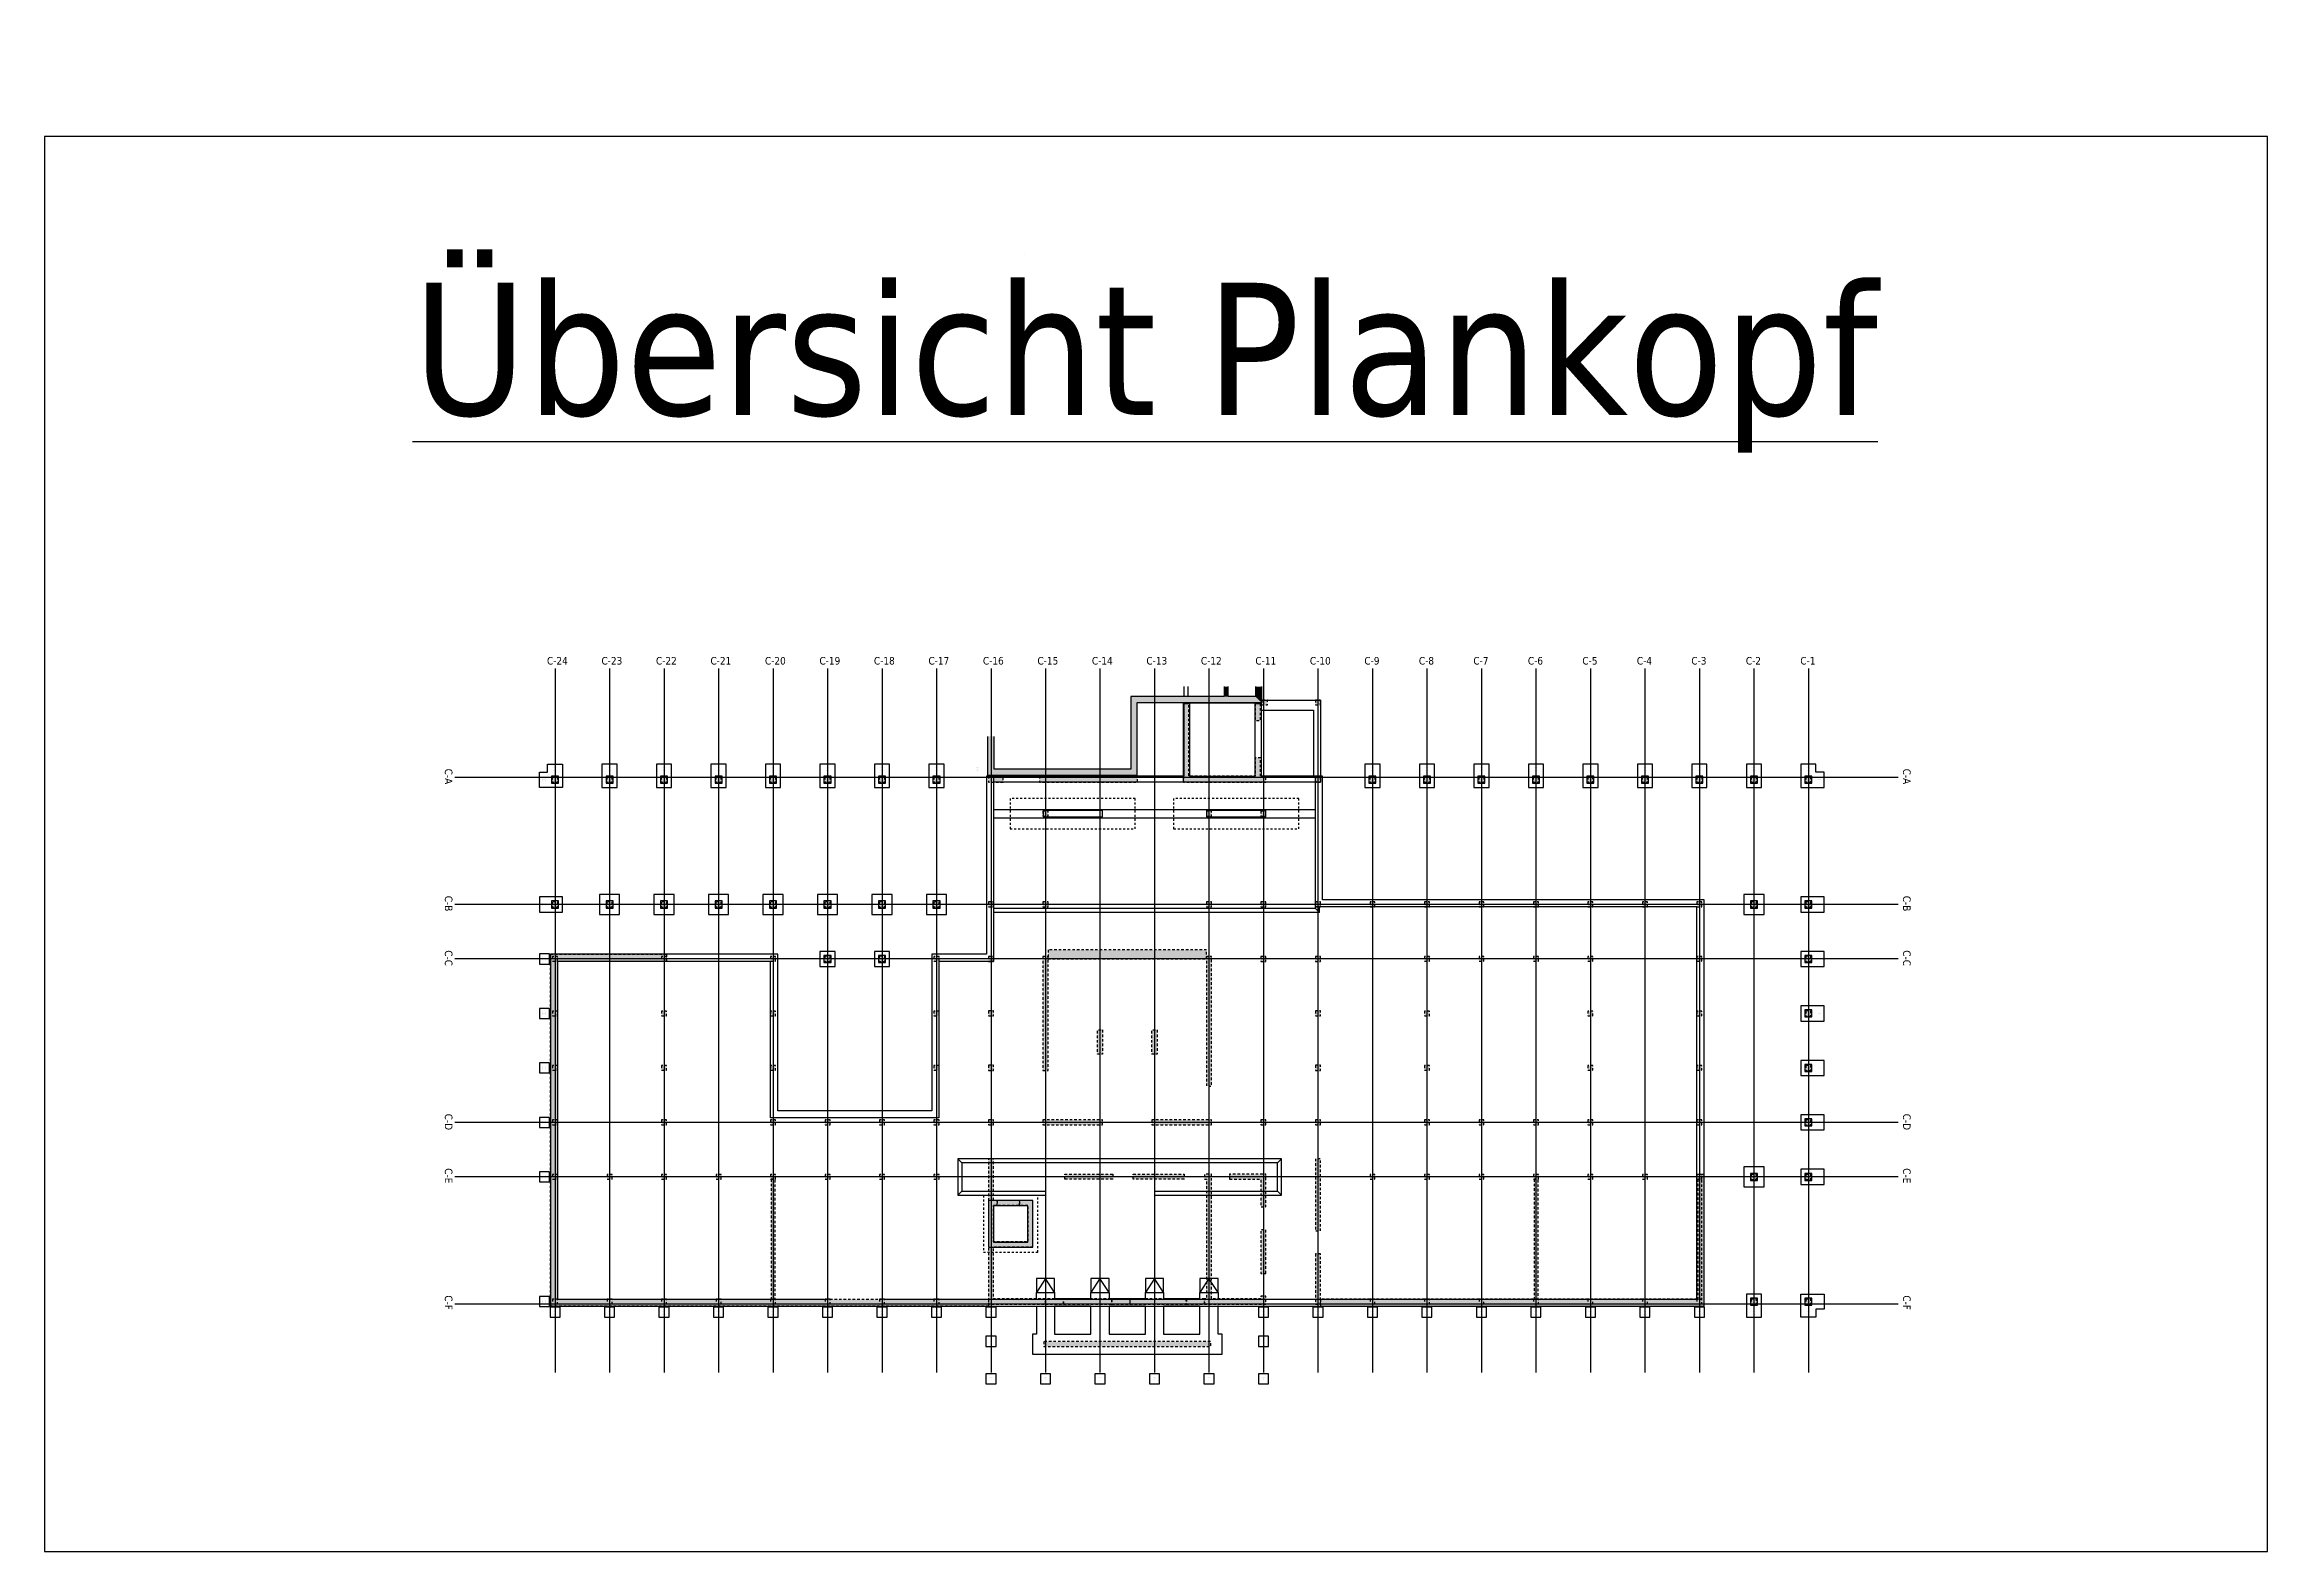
# Model space of a CAD drawing. Extents: x -7 to 291, y 0 to 252.
# Drawn here: x 181.3 to 291.5, y 32.5 to 107.2 of the extents above; entities that cross this region are included whole.
import ezdxf

# ---------------------------------------------------------------- set-up
doc = ezdxf.new("R2010")
doc.units = 0
doc.header["$LTSCALE"] = 0.5
doc.header["$MEASUREMENT"] = 0
for name, pattern in [('AUSGEZOGEN', [1000.01, 1000, 0.01]), ('DOT', [0.175, 0.05, -0.125]), ('HIDDEN', [0.375, 0.25, -0.125]), ('VERDECKT2', [0.1875, 0.125, -0.0625])]:
    doc.linetypes.add(name, pattern=pattern)
doc.layers.get('0').update_dxf_attribs({"linetype": 'CONTINUOUS'})
for name, color, linetype in [('0_H05', 11, 'CONTINUOUS'), ('0_H10', 13, 'CONTINUOUS'), ('ACHSEN', 7, 'CONTINUOUS'), ('BESTAND', 7, 'CONTINUOUS'), ('BET-ANS', 7, 'CONTINUOUS'), ('BETON', 7, 'CONTINUOUS'), ('HOLZ-VERD', 8, 'VERDECKT2'), ('Pos-Wand', 7, 'CONTINUOUS'), ('TEXT', 7, 'CONTINUOUS')]:
    doc.layers.add(name, color=color, linetype=linetype)
doc.styles.add('HELV', font='tahoma.ttf')

msp = doc.modelspace()

# ---------------------------------------------------------------- texts
at = {"layer": 'TEXT', "color": 5, "linetype": 'AUSGEZOGEN', "style": 'HELV'}
msp.add_text('%%uÜbersicht Plankopf', height=6.552534, dxfattribs=at).set_placement((199.5702, 88.8184))

# ---------------------------------------------------------------- blocks, each defined once
blk = doc.blocks.new('EG-BRÜSTUNG-ALT')
at = {"color": 0, "linetype": 'ByBlock'}
for points in [[(-2.82, 0), (-2.82, -0.35), (-24.53, -0.35), (-24.53, 17.09), (-18.78, 17.09), (-18.78, 16.74), (-24.18, 16.74), (-24.18, 0)], [(0.13, 17.31), (0.13, 16.86), (7.98, 16.86), (7.98, 17.31)], [(13.63, 0), (13.63, -0.35), (32.63, -0.35), (32.63, 6.18), (32.28, 6.18), (32.28, 0)], [(-2.39, 4.64), (-1.29, 4.64), (-1.29, 4.89), (-2.39, 4.89)], [(0, -0.24), (0.9, -0.24), (0.9, 0.01), (0, 0.01)], [(3.29, -0.24), (4.19, -0.24), (4.19, 0.01), (3.29, 0.01)], [(6.98, -0.24), (7.88, -0.24), (7.88, 0.01), (6.98, 0.01)]]:
    blk.add_lwpolyline(points, close=True, dxfattribs=at)
blk = doc.blocks.new('BETON-EG-ALT')
at = {"color": 0, "linetype": 'ByBlock', "flags": 128}
for points in [[(-3.77, 16.2), (-3.53, 16.2), (-3.53, 16.45), (-3.77, 16.45)], [(0, 16.2), (0.3, 16.2), (0.3, 16.45), (0, 16.45)], [(6.23, 16.2), (6.48, 16.2), (6.48, 16.45), (6.23, 16.45)], [(8.93, 16.2), (9.18, 16.2), (9.18, 16.45), (8.93, 16.45)], [(11.63, 16.2), (11.88, 16.2), (11.88, 16.45), (11.63, 16.45)], [(14.33, 16.2), (14.58, 16.2), (14.58, 16.45), (14.33, 16.45)], [(17.03, 16.2), (17.28, 16.2), (17.28, 16.45), (17.03, 16.45)], [(18.96, 16.2), (22.54, 16.2), (22.54, 16.45), (18.96, 16.45)], [(23.68, 16.2), (26.16, 16.2), (26.16, 16.45), (23.68, 16.45)], [(-3.77, 13.54), (-3.53, 13.54), (-3.53, 13.83), (-3.77, 13.83)], [(-3.6, 9.67), (0.3, 9.67), (0.3, 13.75), (0, 13.75), (0, 13.47), (-0.91, 13.47), (-0.91, 13.22), (0, 13.22), (0, 9.92), (-3.6, 9.92)], [(-3.6, 13.22), (-2.76, 13.22), (-2.76, 13.47), (-3.6, 13.47)], [(1.73, 13.5), (1.98, 13.5), (1.98, 13.75), (1.73, 13.75)], [(6.23, 13.5), (6.48, 13.5), (6.48, 13.75), (6.23, 13.75)], [(8.93, 13.5), (9.18, 13.5), (9.18, 13.75), (8.93, 13.75)], [(17.03, 13.5), (17.28, 13.5), (17.28, 13.75), (17.03, 13.75)], [(19.98, 11.95), (19.98, 13.5), (21.35, 13.5), (21.35, 13.75), (19.73, 13.75), (19.73, 11.95)], [(26.16, 10.7), (26.16, 13.75), (25.77, 13.75), (25.77, 13.5), (25.91, 13.5), (25.91, 11.05), (19.73, 11.05), (19.73, 10.7), (19.98, 10.7), (19.98, 10.8), (25.91, 10.8), (25.91, 10.7)], [(24.64, 13.75), (22.48, 13.75), (22.48, 13.5), (24.64, 13.5)], [(1.73, 10.8), (1.98, 10.8), (1.98, 11.05), (1.73, 11.05)], [(6.23, 10.8), (6.48, 10.8), (6.48, 11.05), (6.23, 11.05)], [(8.93, 10.8), (15.36, 10.8), (15.36, 11.05), (8.93, 11.05)], [(17.03, 8.1), (17.28, 8.1), (17.28, 11.05), (17.03, 11.05)], [(28.02, 2.75), (28.27, 2.75), (28.27, 11.01), (28.02, 11.01)], [(26.16, 7.01), (26.16, 9.8), (25.91, 9.8), (25.91, 7.01)], [(12.58, 8.35), (13.78, 8.35), (13.78, 8.1), (12.58, 8.1)], [(0, 2.53), (0.3, 2.53), (0.3, 7.38), (0, 7.38)], [(12.58, 5.65), (13.78, 5.65), (13.78, 5.4), (12.58, 5.4)], [(17.03, 2.7), (17.28, 2.7), (17.28, 5.65), (17.03, 5.65)], [(26.16, 3.72), (26.16, 6.11), (25.91, 6.11), (25.91, 3.72)], [(1.73, 2.7), (1.98, 2.7), (1.98, 2.95), (1.73, 2.95)], [(6.23, 2.7), (6.48, 2.7), (6.48, 2.95), (6.23, 2.95)], [(8.93, 2.7), (14.58, 2.7), (14.58, 2.95), (8.93, 2.95)], [(25.91, 2.82), (25.91, 0.25), (23.33, 0.25), (23.33, 2.2), (21.03, 2.2), (21.03, 1.53), (21.28, 1.53), (21.28, 1.95), (23.08, 1.95), (23.08, 0.25), (21.28, 0.25), (21.28, 0.43), (21.03, 0.43), (21.03, 0.25), (18.96, 0.25), (18.96, 0), (26.16, 0), (26.16, 2.82)], [(0, 0), (0.3, 0), (0.3, 0.72), (0, 0.72)], [(6.23, 0), (6.48, 0), (6.48, 0.25), (6.23, 0.25)], [(8.93, 0), (9.18, 0), (9.18, 0.25), (8.93, 0.25)], [(11.63, 0), (11.88, 0), (11.88, 0.25), (11.63, 0.25)], [(14.33, 0), (14.58, 0), (14.58, 0.25), (14.33, 0.25)], [(17.03, 0), (17.28, 0), (17.28, 0.25), (17.03, 0.25)]]:
    blk.add_lwpolyline(points, close=True, dxfattribs=at)
at = {"color": 0, "linetype": 'ByBlock'}
for points in [[(19.98, 7.17), (19.73, 7.17), (19.73, 9.69), (19.98, 9.69)], [(19.98, 3.78), (19.73, 3.78), (19.73, 6.16), (19.98, 6.16)]]:
    blk.add_lwpolyline(points, close=True, dxfattribs=at)
blk = doc.blocks.new('Stützen EG')
at = {"color": 0, "linetype": 'ByBlock', "flags": 128}
for points in [[(0.11, -0.26), (0.37, -0.26), (0.37, 0), (0.11, 0)], [(6.29, -0.26), (6.55, -0.26), (6.55, 0), (6.29, 0)], [(8.99, -0.26), (9.25, -0.26), (9.25, 0), (8.99, 0)], [(11.7, -0.26), (11.96, -0.26), (11.96, 0), (11.7, 0)], [(14.4, -0.26), (14.66, -0.26), (14.66, 0), (14.4, 0)], [(17.1, -0.26), (17.36, -0.26), (17.36, 0), (17.1, 0)], [(19.8, -0.26), (20.05, -0.26), (20.05, 0), (19.8, 0)], [(25.98, -0.26), (26.23, -0.26), (26.23, 0), (25.98, 0)], [(0.11, -2.96), (0.37, -2.96), (0.37, -2.7), (0.11, -2.7)], [(6.29, -2.96), (6.55, -2.96), (6.55, -2.7), (6.29, -2.7)], [(19.8, -2.96), (20.05, -2.96), (20.05, -2.7), (19.8, -2.7)], [(25.98, -2.96), (26.23, -2.96), (26.23, -2.7), (25.98, -2.7)], [(0.11, -5.65), (0.37, -5.65), (0.37, -5.39), (0.11, -5.39)], [(6.3, -5.65), (6.54, -5.65), (6.54, -5.4), (6.3, -5.4)], [(9.01, -5.65), (9.24, -5.65), (9.24, -5.4), (9.01, -5.4)], [(11.71, -5.65), (11.94, -5.65), (11.94, -5.4), (11.71, -5.4)], [(14.41, -5.65), (14.64, -5.65), (14.64, -5.4), (14.41, -5.4)], [(17.1, -5.65), (17.34, -5.65), (17.34, -5.4), (17.1, -5.4)], [(19.81, -5.65), (20.04, -5.65), (20.04, -5.4), (19.81, -5.4)], [(20.04, -5.6), (25.98, -5.6), (25.98, -5.4), (20.04, -5.4)], [(25.98, -5.65), (26.22, -5.65), (26.22, -5.4), (25.98, -5.4)], [(0.11, -8.36), (0.37, -8.36), (0.37, -8.09), (0.11, -8.09)], [(6.3, -8.34), (6.54, -8.34), (6.54, -8.1), (6.3, -8.1)], [(19.81, -8.34), (20.04, -8.34), (20.04, -8.1), (19.81, -8.1)], [(25.98, -8.34), (26.22, -8.34), (26.22, -8.1), (25.98, -8.1)], [(0.11, -11.06), (0.37, -11.06), (0.37, -10.8), (0.11, -10.8)], [(6.3, -11.05), (6.54, -11.05), (6.54, -10.81), (6.3, -10.81)], [(9.01, -11.05), (9.24, -11.05), (9.24, -10.81), (9.01, -10.81)], [(11.71, -11.05), (11.94, -11.05), (11.94, -10.81), (11.71, -10.81)], [(14.41, -11.05), (14.64, -11.05), (14.64, -10.81), (14.41, -10.81)], [(17.1, -11.05), (17.34, -11.05), (17.34, -10.81), (17.1, -10.81)], [(19.81, -11.05), (20.04, -11.05), (20.04, -10.81), (19.81, -10.81)], [(25.98, -11.05), (26.22, -11.05), (26.22, -10.81), (25.98, -10.81)], [(0.11, -13.76), (0.37, -13.76), (0.37, -13.49), (0.11, -13.49)], [(6.3, -13.75), (6.54, -13.75), (6.54, -13.5), (6.3, -13.5)], [(9.01, -13.75), (9.24, -13.75), (9.24, -13.5), (9.01, -13.5)], [(17.1, -13.75), (17.34, -13.75), (17.34, -13.5), (17.1, -13.5)], [(19.81, -13.75), (20.04, -13.75), (20.04, -13.5), (19.81, -13.5)], [(20.04, -13.72), (25.98, -13.72), (25.98, -13.52), (20.04, -13.52)], [(25.98, -13.75), (26.22, -13.75), (26.22, -13.5), (25.98, -13.5)], [(0.11, -16.46), (0.37, -16.46), (0.37, -16.19), (0.11, -16.19)], [(6.3, -16.44), (6.54, -16.44), (6.54, -16.2), (6.3, -16.2)], [(9.01, -16.44), (9.24, -16.44), (9.24, -16.2), (9.01, -16.2)], [(17.1, -16.44), (17.34, -16.44), (17.34, -16.2), (17.1, -16.2)], [(19.81, -16.44), (20.04, -16.44), (20.04, -16.2), (19.81, -16.2)], [(25.98, -16.44), (26.22, -16.44), (26.22, -16.2), (25.98, -16.2)], [(0.11, -19.16), (0.37, -19.16), (0.37, -18.89), (0.11, -18.89)], [(6.3, -19.15), (6.54, -19.15), (6.54, -18.9), (6.3, -18.9)], [(9.01, -19.15), (9.24, -19.15), (9.24, -18.9), (9.01, -18.9)], [(11.71, -19.15), (11.94, -19.15), (11.94, -18.9), (11.71, -18.9)], [(14.41, -19.15), (14.64, -19.15), (14.64, -18.9), (14.41, -18.9)], [(17.1, -19.15), (17.34, -19.15), (17.34, -18.9), (17.1, -18.9)], [(19.81, -19.15), (20.04, -19.15), (20.04, -18.9), (19.81, -18.9)], [(25.98, -19.15), (26.22, -19.15), (26.22, -18.9), (25.98, -18.9)], [(0.11, -21.86), (0.37, -21.86), (0.37, -21.59), (0.11, -21.59)], [(6.3, -21.84), (6.54, -21.84), (6.54, -21.6), (6.3, -21.6)], [(19.81, -21.84), (20.04, -21.84), (20.04, -21.6), (19.81, -21.6)], [(25.98, -21.84), (26.22, -21.84), (26.22, -21.6), (25.98, -21.6)], [(0.11, -43.46), (0.37, -43.46), (0.37, -43.19), (0.11, -43.19)], [(6.29, -43.46), (6.55, -43.46), (6.55, -43.19), (6.29, -43.19)], [(9.01, -43.45), (9.24, -43.45), (9.24, -43.2), (9.01, -43.2)], [(11.71, -43.45), (11.94, -43.45), (11.94, -43.2), (11.71, -43.2)], [(14.41, -43.45), (14.64, -43.45), (14.64, -43.2), (14.41, -43.2)], [(17.1, -43.45), (17.34, -43.45), (17.34, -43.2), (17.1, -43.2)], [(19.81, -43.45), (20.04, -43.45), (20.04, -43.2), (19.81, -43.2)], [(25.98, -43.45), (26.22, -43.45), (26.22, -43.2), (25.98, -43.2)], [(0.11, -46.16), (0.37, -46.16), (0.37, -45.89), (0.11, -45.89)], [(6.29, -46.16), (6.55, -46.16), (6.55, -45.89), (6.29, -45.89)], [(8.99, -46.16), (9.25, -46.16), (9.25, -45.89), (8.99, -45.89)], [(17.1, -46.15), (17.34, -46.15), (17.34, -45.9), (17.1, -45.9)], [(19.81, -46.15), (20.04, -46.15), (20.04, -45.9), (19.81, -45.9)], [(25.98, -46.15), (26.22, -46.15), (26.22, -45.9), (25.98, -45.9)], [(0.11, -48.86), (0.37, -48.86), (0.37, -48.59), (0.11, -48.59)], [(6.29, -48.86), (6.55, -48.86), (6.55, -48.59), (6.29, -48.59)], [(8.99, -48.86), (9.25, -48.86), (9.25, -48.59), (8.99, -48.59)], [(17.1, -48.85), (17.34, -48.85), (17.34, -48.6), (17.1, -48.6)], [(19.81, -48.85), (20.04, -48.85), (20.04, -48.6), (19.81, -48.6)], [(25.98, -48.85), (26.22, -48.85), (26.22, -48.6), (25.98, -48.6)], [(0.11, -51.56), (0.37, -51.56), (0.37, -51.29), (0.11, -51.29)], [(6.29, -51.56), (6.55, -51.56), (6.55, -51.29), (6.29, -51.29)], [(9.01, -51.55), (9.24, -51.55), (9.24, -51.3), (9.01, -51.3)], [(11.71, -51.55), (11.94, -51.55), (11.94, -51.3), (11.71, -51.3)], [(14.41, -51.55), (14.64, -51.55), (14.64, -51.3), (14.41, -51.3)], [(17.1, -51.55), (17.34, -51.55), (17.34, -51.3), (17.1, -51.3)], [(19.81, -51.55), (20.04, -51.55), (20.04, -51.3), (19.81, -51.3)], [(20.04, -51.52), (25.98, -51.52), (25.98, -51.32), (20.04, -51.32)], [(25.98, -51.55), (26.22, -51.55), (26.22, -51.3), (25.98, -51.3)], [(0.11, -54.26), (0.37, -54.26), (0.37, -53.99), (0.11, -53.99)], [(6.29, -54.26), (6.55, -54.26), (6.55, -53.99), (6.29, -53.99)], [(19.81, -54.24), (20.04, -54.24), (20.04, -54), (19.81, -54)], [(25.98, -54.24), (26.22, -54.24), (26.22, -54), (25.98, -54)], [(0.11, -56.96), (0.37, -56.96), (0.37, -56.69), (0.11, -56.69)], [(6.29, -56.96), (6.55, -56.96), (6.55, -56.69), (6.29, -56.69)], [(9.01, -56.95), (9.24, -56.95), (9.24, -56.7), (9.01, -56.7)], [(11.71, -56.95), (11.94, -56.95), (11.94, -56.7), (11.71, -56.7)], [(14.41, -56.95), (14.64, -56.95), (14.64, -56.7), (14.41, -56.7)], [(17.1, -56.95), (17.34, -56.95), (17.34, -56.7), (17.1, -56.7)], [(19.81, -56.95), (20.04, -56.95), (20.04, -56.7), (19.81, -56.7)], [(25.98, -56.95), (26.22, -56.95), (26.22, -56.7), (25.98, -56.7)], [(0.11, -59.66), (0.37, -59.66), (0.37, -59.39), (0.11, -59.39)], [(6.29, -59.66), (6.55, -59.66), (6.55, -59.39), (6.29, -59.39)], [(19.81, -59.64), (20.04, -59.64), (20.04, -59.4), (19.81, -59.4)], [(25.98, -59.64), (26.22, -59.64), (26.22, -59.4), (25.98, -59.4)], [(0.11, -62.36), (0.37, -62.36), (0.37, -62.09), (0.11, -62.09)], [(6.29, -62.36), (6.55, -62.36), (6.55, -62.09), (6.29, -62.09)], [(9.01, -62.35), (9.24, -62.35), (9.24, -62.1), (9.01, -62.1)], [(11.71, -62.35), (11.94, -62.35), (11.94, -62.1), (11.71, -62.1)], [(14.41, -62.35), (14.64, -62.35), (14.64, -62.1), (14.41, -62.1)], [(17.1, -62.35), (17.34, -62.35), (17.34, -62.1), (17.1, -62.1)], [(19.81, -62.35), (20.04, -62.35), (20.04, -62.1), (19.81, -62.1)], [(25.98, -62.35), (26.22, -62.35), (26.22, -62.1), (25.98, -62.1)]]:
    blk.add_lwpolyline(points, close=True, dxfattribs=at)
blk = doc.blocks.new('Aufkantung BoPla')
at = {"color": 0, "linetype": 'ByBlock'}
for points in [[(25.86, 37.93), (26.21, 37.93), (26.21, 56.93), (19.68, 56.93), (19.68, 56.58), (25.86, 56.58)], [(25.86, 21.48), (26.21, 21.48), (26.21, -0.23), (8.77, -0.23), (8.77, 5.52), (9.12, 5.52), (9.12, 0.12), (25.86, 0.12)]]:
    blk.add_lwpolyline(points, close=True, dxfattribs=at)
blk = doc.blocks.new('Beton UG')
at = {"color": 0, "linetype": 'ByBlock'}
for points in [[(-3.66, -3.11), (-3.66, -2.81), (-0.06, -2.81), (-0.06, 0.12), (0.24, 0.12), (0.24, -6.66), (-3.66, -6.66), (-3.66, -6.36), (-0.06, -6.36), (-0.06, -3.11)], [(1.65, -5.52), (1.95, -5.52), (1.95, -2.58), (1.65, -2.58)], [(1.65, -13.62), (1.95, -13.62), (1.95, -10.68), (1.65, -10.68)], [(20.97, -16.33), (23.28, -16.33), (23.28, -14.13), (20.97, -14.13)], [(21.23, -16.07), (23.03, -16.07), (23.03, -14.38), (21.23, -14.38)]]:
    blk.add_lwpolyline(points, close=True, dxfattribs=at)
blk = doc.blocks.new('Bestand UG')
at = {"color": 0, "linetype": 'ByBlock'}
for p, q in [((-4.5, -3.75), (-4, -3.75)), ((-4.5, -3.95), (-4, -3.95))]:
    blk.add_line(p, q, dxfattribs=at)
for points in [[(-4.5, -0.1), (-3.7, -0.1), (-3.7, -6.28), (-0.1, -6.28), (-0.1, -13.65), (-2.03, -13.65)], [(-4.5, -0.4), (-4, -0.4), (-4, -1.75), (-4.5, -1.75)], [(-4.5, -1.95), (-4, -1.95), (-4, -6.58), (-0.4, -6.58), (-0.4, -13.35), (-2.03, -13.35)]]:
    blk.add_lwpolyline(points, dxfattribs=at)
at = {"layer": 'BESTAND', "color": 11, "linetype": 'AUSGEZOGEN'}
for points in [[(-3.7, -0.1), (-4, -0.4), (-4.5, -0.1), (-4.5, -0.4)], [(-3.7, -6.28), (-4, -6.58), (-3.7, -0.1), (-4, -0.4)], [(-4, -1.75), (-4, -1.95), (-4.5, -1.75), (-4.5, -1.95)], [(-0.1, -6.28), (-0.4, -6.58), (-3.7, -6.28), (-4, -6.58)], [(-0.1, -13.65), (-0.4, -13.35), (-0.1, -6.28), (-0.4, -6.58)], [(-2.03, -13.65), (-2.03, -13.35), (-0.1, -13.65), (-0.4, -13.35)]]:
    blk.add_solid(points, dxfattribs=at)
blk = doc.blocks.new('Achsen-Übersicht')
at = {"color": 0, "linetype": 'ByBlock', "lineweight": -2}
for p, q in [((-62.1, 5.4), (-62.1, -29.49)), ((-59.4, 5.4), (-59.4, -29.49)), ((-56.7, 5.4), (-56.7, -29.49)), ((-54, 5.4), (-54, -29.49)), ((-51.3, 5.4), (-51.3, -29.49)), ((-48.6, 5.4), (-48.6, -29.49)), ((-45.9, 5.4), (-45.9, -29.49)), ((-43.2, 5.4), (-43.2, -29.49)), ((-40.5, 5.4), (-40.5, -29.49)), ((-37.8, 5.4), (-37.8, -29.49)), ((-35.1, 5.4), (-35.1, -29.49)), ((-32.4, 5.4), (-32.4, -29.49)), ((-29.7, 5.4), (-29.7, -29.49)), ((-27, 5.4), (-27, -29.49)), ((-24.3, 5.4), (-24.3, -29.49)), ((-21.6, 5.4), (-21.6, -29.49)), ((-18.9, 5.4), (-18.9, -29.49)), ((-16.2, 5.4), (-16.2, -29.49)), ((-13.5, 5.4), (-13.5, -29.49)), ((-10.8, 5.4), (-10.8, -29.49)), ((-8.1, 5.4), (-8.1, -29.49)), ((-5.4, 5.4), (-5.4, -29.49)), ((-2.7, 5.4), (-2.7, -29.49)), ((0, 5.4), (0, -29.49)), ((4.44, 0), (-67.07, 0)), ((4.44, -6.3), (-67.07, -6.3)), ((4.44, -9), (-67.07, -9)), ((4.44, -17.1), (-67.07, -17.1)), ((4.44, -19.8), (-67.07, -19.8)), ((4.44, -26.1), (-67.07, -26.1))]:
    blk.add_line(p, q, dxfattribs=at)
at = {"layer": 'ACHSEN', "color": 6, "linetype": 'AUSGEZOGEN', "style": 'HELV'}
for s, p in [('C-24', (-62.5, 5.59)), ('C-23', (-59.8, 5.59)), ('C-22', (-57.1, 5.59)), ('C-21', (-54.4, 5.59)), ('C-20', (-51.7, 5.59)), ('C-19', (-49, 5.59)), ('C-18', (-46.3, 5.59)), ('C-17', (-43.6, 5.59)), ('C-16', (-40.9, 5.59)), ('C-15', (-38.2, 5.59)), ('C-14', (-35.5, 5.59)), ('C-13', (-32.8, 5.59)), ('C-12', (-30.1, 5.59)), ('C-11', (-27.4, 5.59)), ('C-10', (-24.7, 5.59)), ('C-9', (-22, 5.59)), ('C-8', (-19.3, 5.59)), ('C-7', (-16.6, 5.59)), ('C-6', (-13.9, 5.59)), ('C-5', (-11.2, 5.59)), ('C-4', (-8.5, 5.59)), ('C-3', (-5.8, 5.59)), ('C-2', (-3.1, 5.59)), ('C-1', (-0.4, 5.59))]:
    blk.add_text(s, height=0.375, dxfattribs=at).set_placement(p)
for s, p in [('C-A', (-67.56, 0.43)), ('C-A', (4.69, 0.43)), ('C-B', (-67.56, -5.87)), ('C-B', (4.69, -5.87)), ('C-C', (-67.56, -8.57)), ('C-C', (4.69, -8.57)), ('C-D', (-67.56, -16.67)), ('C-D', (4.69, -16.67)), ('C-E', (-67.56, -19.37)), ('C-E', (4.69, -19.37)), ('C-F', (-67.56, -25.67)), ('C-F', (4.69, -25.67))]:
    blk.add_text(s, height=0.375, rotation=270, dxfattribs=at).set_placement(p)

# ---------------------------------------------------------------- hatches: boundary and pattern name
at = {"linetype": 'ByBlock'}
h = msp.add_hatch(color=11, dxfattribs=at)
h.paths.add_polyline_path([(230.927, 44.7622), (231.827, 44.7622), (231.827, 45.0122), (230.927, 45.0122)])
h.paths.add_polyline_path([(234.212, 44.7622), (235.112, 44.7622), (235.112, 45.0122), (234.212, 45.0122)])
h.paths.add_polyline_path([(237.902, 44.7622), (238.802, 44.7622), (238.802, 45.0122), (237.902, 45.0122)])
h.paths.add_polyline_path([(244.552, 45.0022), (244.552, 44.6522), (263.557, 44.6522), (263.557, 51.1822), (263.207, 51.1822), (263.207, 45.0022)])
h.paths.add_polyline_path([(228.102, 45.0022), (228.102, 44.6522), (206.397, 44.6522), (206.397, 62.0922), (212.147, 62.0922), (212.147, 61.7422), (206.747, 61.7422), (206.747, 45.0022)])
h.paths.add_polyline_path([(231.052, 62.3072), (231.052, 61.8622), (238.902, 61.8622), (238.902, 62.3072)])
h.paths.add_polyline_path([(228.537, 49.6372), (229.637, 49.6372), (229.637, 49.8872), (228.537, 49.8872)])
at = {"layer": '0_H05', "linetype": 'AUSGEZOGEN'}
h = msp.add_hatch(color=11, dxfattribs=at)
edge = h.paths.add_edge_path()
edge.add_line((227.4869, 81.9834), (227.4869, 81.8434))
edge = h.paths.add_edge_path()
edge.add_line((227.6269, 81.9834), (227.6269, 81.8434))
edge = h.paths.add_edge_path()
edge.add_line((227.6149, 81.9834), (227.6149, 81.9289))
edge = h.paths.add_edge_path()
edge.add_line((227.4989, 81.9834), (227.4989, 81.9289))
edge = h.paths.add_edge_path()
edge.add_line((227.6269, 81.9834), (227.6149, 81.9834))
edge = h.paths.add_edge_path()
edge.add_line((227.4989, 81.9834), (227.4869, 81.9834))
edge = h.paths.add_edge_path()
edge.add_line((227.6269, 81.8434), (227.6149, 81.8434))
edge = h.paths.add_edge_path()
edge.add_arc((227.6029, 81.8979), 0.012, 0, 90)
edge = h.paths.add_edge_path()
edge.add_arc((227.6029, 81.9289), 0.012, 270, 360)
edge = h.paths.add_edge_path()
edge.add_line((227.4989, 81.8434), (227.4869, 81.8434))
edge = h.paths.add_edge_path()
edge.add_line((227.6149, 81.8979), (227.6149, 81.8434))
edge = h.paths.add_edge_path()
edge.add_arc((227.5109, 81.9289), 0.012, 180, 270)
edge = h.paths.add_edge_path()
edge.add_line((227.6029, 81.9169), (227.5109, 81.9169))
edge = h.paths.add_edge_path()
edge.add_arc((227.5109, 81.8979), 0.012, 90, 180)
edge = h.paths.add_edge_path()
edge.add_line((227.4989, 81.8979), (227.4989, 81.8434))
edge = h.paths.add_edge_path()
edge.add_line((227.6029, 81.9099), (227.5109, 81.9099))
edge = h.paths.add_edge_path()
edge.add_line((225.4569, 81.9834), (225.4569, 81.8434))
edge = h.paths.add_edge_path()
edge.add_line((225.5969, 81.9834), (225.5969, 81.8434))
edge = h.paths.add_edge_path()
edge.add_line((225.5849, 81.9834), (225.5849, 81.9289))
edge = h.paths.add_edge_path()
edge.add_line((225.4689, 81.9834), (225.4689, 81.9289))
edge = h.paths.add_edge_path()
edge.add_line((225.5969, 81.9834), (225.5849, 81.9834))
edge = h.paths.add_edge_path()
edge.add_line((225.4689, 81.9834), (225.4569, 81.9834))
edge = h.paths.add_edge_path()
edge.add_line((225.5969, 81.8434), (225.5849, 81.8434))
edge = h.paths.add_edge_path()
edge.add_arc((225.5729, 81.8979), 0.012, 0, 90)
edge = h.paths.add_edge_path()
edge.add_arc((225.5729, 81.9289), 0.012, 270, 360)
edge = h.paths.add_edge_path()
edge.add_line((225.4689, 81.8434), (225.4569, 81.8434))
edge = h.paths.add_edge_path()
edge.add_line((225.5849, 81.8979), (225.5849, 81.8434))
edge = h.paths.add_edge_path()
edge.add_arc((225.4809, 81.9289), 0.012, 180, 270)
edge = h.paths.add_edge_path()
edge.add_line((225.5729, 81.9169), (225.4809, 81.9169))
edge = h.paths.add_edge_path()
edge.add_arc((225.4809, 81.8979), 0.012, 90, 180)
edge = h.paths.add_edge_path()
edge.add_line((225.4689, 81.8979), (225.4689, 81.8434))
edge = h.paths.add_edge_path()
edge.add_line((225.5729, 81.9099), (225.4809, 81.9099))
edge = h.paths.add_edge_path()
edge.add_line((227.4869, 78.3834), (227.4869, 78.2434))
edge = h.paths.add_edge_path()
edge.add_line((227.6269, 78.3834), (227.6269, 78.2434))
edge = h.paths.add_edge_path()
edge.add_line((227.6149, 78.3834), (227.6149, 78.3289))
edge = h.paths.add_edge_path()
edge.add_line((227.4989, 78.3834), (227.4989, 78.3289))
edge = h.paths.add_edge_path()
edge.add_line((227.6269, 78.3834), (227.6149, 78.3834))
edge = h.paths.add_edge_path()
edge.add_line((227.4989, 78.3834), (227.4869, 78.3834))
edge = h.paths.add_edge_path()
edge.add_line((227.6269, 78.2434), (227.6149, 78.2434))
edge = h.paths.add_edge_path()
edge.add_arc((227.6029, 78.2979), 0.012, 0, 90)
edge = h.paths.add_edge_path()
edge.add_arc((227.6029, 78.3289), 0.012, 270, 360)
edge = h.paths.add_edge_path()
edge.add_line((227.4989, 78.2434), (227.4869, 78.2434))
edge = h.paths.add_edge_path()
edge.add_line((227.6149, 78.2979), (227.6149, 78.2434))
edge = h.paths.add_edge_path()
edge.add_arc((227.5109, 78.3289), 0.012, 180, 270)
edge = h.paths.add_edge_path()
edge.add_line((227.6029, 78.3169), (227.5109, 78.3169))
edge = h.paths.add_edge_path()
edge.add_arc((227.5109, 78.2979), 0.012, 90, 180)
edge = h.paths.add_edge_path()
edge.add_line((227.4989, 78.2979), (227.4989, 78.2434))
edge = h.paths.add_edge_path()
edge.add_line((227.6029, 78.3099), (227.5109, 78.3099))
edge = h.paths.add_edge_path()
edge.add_line((225.4569, 78.3834), (225.4569, 78.2434))
edge = h.paths.add_edge_path()
edge.add_line((225.5969, 78.3834), (225.5969, 78.2434))
edge = h.paths.add_edge_path()
edge.add_line((225.5849, 78.3834), (225.5849, 78.3289))
edge = h.paths.add_edge_path()
edge.add_line((225.4689, 78.3834), (225.4689, 78.3289))
edge = h.paths.add_edge_path()
edge.add_line((225.5969, 78.3834), (225.5849, 78.3834))
edge = h.paths.add_edge_path()
edge.add_line((225.4689, 78.3834), (225.4569, 78.3834))
edge = h.paths.add_edge_path()
edge.add_line((225.5969, 78.2434), (225.5849, 78.2434))
edge = h.paths.add_edge_path()
edge.add_arc((225.5729, 78.2979), 0.012, 0, 90)
edge = h.paths.add_edge_path()
edge.add_arc((225.5729, 78.3289), 0.012, 270, 360)
edge = h.paths.add_edge_path()
edge.add_line((225.4689, 78.2434), (225.4569, 78.2434))
edge = h.paths.add_edge_path()
edge.add_line((225.5849, 78.2979), (225.5849, 78.2434))
edge = h.paths.add_edge_path()
edge.add_arc((225.4809, 78.3289), 0.012, 180, 270)
edge = h.paths.add_edge_path()
edge.add_line((225.5729, 78.3169), (225.4809, 78.3169))
edge = h.paths.add_edge_path()
edge.add_arc((225.4809, 78.2979), 0.012, 90, 180)
edge = h.paths.add_edge_path()
edge.add_line((225.4689, 78.2979), (225.4689, 78.2434))
edge = h.paths.add_edge_path()
edge.add_line((225.5729, 78.3099), (225.4809, 78.3099))
edge = h.paths.add_edge_path()
edge.add_line((227.4869, 74.7838), (227.4869, 74.6438))
edge = h.paths.add_edge_path()
edge.add_line((227.6269, 74.7838), (227.6269, 74.6438))
edge = h.paths.add_edge_path()
edge.add_line((227.6149, 74.7838), (227.6149, 74.7293))
edge = h.paths.add_edge_path()
edge.add_line((227.4989, 74.7838), (227.4989, 74.7293))
edge = h.paths.add_edge_path()
edge.add_line((227.6269, 74.7838), (227.6149, 74.7838))
edge = h.paths.add_edge_path()
edge.add_line((227.4989, 74.7838), (227.4869, 74.7838))
edge = h.paths.add_edge_path()
edge.add_line((227.6269, 74.6438), (227.6149, 74.6438))
edge = h.paths.add_edge_path()
edge.add_arc((227.6029, 74.6983), 0.012, 0, 90)
edge = h.paths.add_edge_path()
edge.add_arc((227.6029, 74.7293), 0.012, 270, 360)
edge = h.paths.add_edge_path()
edge.add_line((227.4989, 74.6438), (227.4869, 74.6438))
edge = h.paths.add_edge_path()
edge.add_line((227.6149, 74.6983), (227.6149, 74.6438))
edge = h.paths.add_edge_path()
edge.add_arc((227.5109, 74.7293), 0.012, 180, 270)
edge = h.paths.add_edge_path()
edge.add_line((227.6029, 74.7173), (227.5109, 74.7173))
edge = h.paths.add_edge_path()
edge.add_arc((227.5109, 74.6983), 0.012, 90, 180)
edge = h.paths.add_edge_path()
edge.add_line((227.4989, 74.6983), (227.4989, 74.6438))
edge = h.paths.add_edge_path()
edge.add_line((227.6029, 74.7103), (227.5109, 74.7103))
edge = h.paths.add_edge_path()
edge.add_line((225.4569, 74.7834), (225.4569, 74.6434))
edge = h.paths.add_edge_path()
edge.add_line((225.5969, 74.7834), (225.5969, 74.6434))
edge = h.paths.add_edge_path()
edge.add_line((225.5849, 74.7834), (225.5849, 74.7289))
edge = h.paths.add_edge_path()
edge.add_line((225.4689, 74.7834), (225.4689, 74.7289))
edge = h.paths.add_edge_path()
edge.add_line((225.5969, 74.7834), (225.5849, 74.7834))
edge = h.paths.add_edge_path()
edge.add_line((225.4689, 74.7834), (225.4569, 74.7834))
edge = h.paths.add_edge_path()
edge.add_line((225.5969, 74.6434), (225.5849, 74.6434))
edge = h.paths.add_edge_path()
edge.add_arc((225.5729, 74.6979), 0.012, 0, 90)
edge = h.paths.add_edge_path()
edge.add_arc((225.5729, 74.7289), 0.012, 270, 360)
edge = h.paths.add_edge_path()
edge.add_line((225.4689, 74.6434), (225.4569, 74.6434))
edge = h.paths.add_edge_path()
edge.add_line((225.5849, 74.6979), (225.5849, 74.6434))
edge = h.paths.add_edge_path()
edge.add_arc((225.4809, 74.7289), 0.012, 180, 270)
edge = h.paths.add_edge_path()
edge.add_line((225.5729, 74.7169), (225.4809, 74.7169))
edge = h.paths.add_edge_path()
edge.add_arc((225.4809, 74.6979), 0.012, 90, 180)
edge = h.paths.add_edge_path()
edge.add_line((225.4689, 74.6979), (225.4689, 74.6434))
edge = h.paths.add_edge_path()
edge.add_line((225.5729, 74.7099), (225.4809, 74.7099))
edge = h.paths.add_edge_path()
edge.add_line((227.4869, 85.5834), (227.4869, 85.4434))
edge = h.paths.add_edge_path()
edge.add_line((227.6269, 85.5834), (227.6269, 85.4434))
edge = h.paths.add_edge_path()
edge.add_line((227.6149, 85.5834), (227.6149, 85.5289))
edge = h.paths.add_edge_path()
edge.add_line((227.4989, 85.5834), (227.4989, 85.5289))
edge = h.paths.add_edge_path()
edge.add_line((227.6269, 85.5834), (227.6149, 85.5834))
edge = h.paths.add_edge_path()
edge.add_line((227.4989, 85.5834), (227.4869, 85.5834))
edge = h.paths.add_edge_path()
edge.add_line((227.6269, 85.4434), (227.6149, 85.4434))
edge = h.paths.add_edge_path()
edge.add_arc((227.6029, 85.4979), 0.012, 0, 90)
edge = h.paths.add_edge_path()
edge.add_arc((227.6029, 85.5289), 0.012, 270, 360)
edge = h.paths.add_edge_path()
edge.add_line((227.4989, 85.4434), (227.4869, 85.4434))
edge = h.paths.add_edge_path()
edge.add_line((227.6149, 85.4979), (227.6149, 85.4434))
edge = h.paths.add_edge_path()
edge.add_arc((227.5109, 85.5289), 0.012, 180, 270)
edge = h.paths.add_edge_path()
edge.add_line((227.6029, 85.5169), (227.5109, 85.5169))
edge = h.paths.add_edge_path()
edge.add_arc((227.5109, 85.4979), 0.012, 90, 180)
edge = h.paths.add_edge_path()
edge.add_line((227.4989, 85.4979), (227.4989, 85.4434))
edge = h.paths.add_edge_path()
edge.add_line((227.6029, 85.5099), (227.5109, 85.5099))
edge = h.paths.add_edge_path()
edge.add_line((225.4569, 85.5834), (225.4569, 85.4434))
edge = h.paths.add_edge_path()
edge.add_line((225.5969, 85.5834), (225.5969, 85.4434))
edge = h.paths.add_edge_path()
edge.add_line((225.5849, 85.5834), (225.5849, 85.5289))
edge = h.paths.add_edge_path()
edge.add_line((225.4689, 85.5834), (225.4689, 85.5289))
edge = h.paths.add_edge_path()
edge.add_line((225.5969, 85.5834), (225.5849, 85.5834))
edge = h.paths.add_edge_path()
edge.add_line((225.4689, 85.5834), (225.4569, 85.5834))
edge = h.paths.add_edge_path()
edge.add_line((225.5969, 85.4434), (225.5849, 85.4434))
edge = h.paths.add_edge_path()
edge.add_arc((225.5729, 85.4979), 0.012, 0, 90)
edge = h.paths.add_edge_path()
edge.add_arc((225.5729, 85.5289), 0.012, 270, 360)
edge = h.paths.add_edge_path()
edge.add_line((225.4689, 85.4434), (225.4569, 85.4434))
edge = h.paths.add_edge_path()
edge.add_line((225.5849, 85.4979), (225.5849, 85.4434))
edge = h.paths.add_edge_path()
edge.add_arc((225.4809, 85.5289), 0.012, 180, 270)
edge = h.paths.add_edge_path()
edge.add_line((225.5729, 85.5169), (225.4809, 85.5169))
edge = h.paths.add_edge_path()
edge.add_arc((225.4809, 85.4979), 0.012, 90, 180)
edge = h.paths.add_edge_path()
edge.add_line((225.4689, 85.4979), (225.4689, 85.4434))
edge = h.paths.add_edge_path()
edge.add_line((225.5729, 85.5099), (225.4809, 85.5099))
edge = h.paths.add_edge_path()
edge.add_line((227.4869, 89.1834), (227.4869, 89.0434))
edge = h.paths.add_edge_path()
edge.add_line((227.6269, 89.1834), (227.6269, 89.0434))
edge = h.paths.add_edge_path()
edge.add_line((227.6149, 89.1834), (227.6149, 89.1289))
edge = h.paths.add_edge_path()
edge.add_line((227.4989, 89.1834), (227.4989, 89.1289))
edge = h.paths.add_edge_path()
edge.add_line((227.6269, 89.1834), (227.6149, 89.1834))
edge = h.paths.add_edge_path()
edge.add_line((227.4989, 89.1834), (227.4869, 89.1834))
edge = h.paths.add_edge_path()
edge.add_line((227.6269, 89.0434), (227.6149, 89.0434))
edge = h.paths.add_edge_path()
edge.add_arc((227.6029, 89.0979), 0.012, 0, 90)
edge = h.paths.add_edge_path()
edge.add_arc((227.6029, 89.1289), 0.012, 270, 360)
edge = h.paths.add_edge_path()
edge.add_line((227.4989, 89.0434), (227.4869, 89.0434))
edge = h.paths.add_edge_path()
edge.add_line((227.6149, 89.0979), (227.6149, 89.0434))
edge = h.paths.add_edge_path()
edge.add_arc((227.5109, 89.1289), 0.012, 180, 270)
edge = h.paths.add_edge_path()
edge.add_line((227.6029, 89.1169), (227.5109, 89.1169))
edge = h.paths.add_edge_path()
edge.add_arc((227.5109, 89.0979), 0.012, 90, 180)
edge = h.paths.add_edge_path()
edge.add_line((227.4989, 89.0979), (227.4989, 89.0434))
edge = h.paths.add_edge_path()
edge.add_line((227.6029, 89.1099), (227.5109, 89.1099))
edge = h.paths.add_edge_path()
edge.add_line((225.4569, 89.1828), (225.4569, 89.0428))
edge = h.paths.add_edge_path()
edge.add_line((225.5969, 89.1828), (225.5969, 89.0428))
edge = h.paths.add_edge_path()
edge.add_line((225.5849, 89.1828), (225.5849, 89.1283))
edge = h.paths.add_edge_path()
edge.add_line((225.4689, 89.1828), (225.4689, 89.1283))
edge = h.paths.add_edge_path()
edge.add_line((225.5969, 89.1828), (225.5849, 89.1828))
edge = h.paths.add_edge_path()
edge.add_line((225.4689, 89.1828), (225.4569, 89.1828))
edge = h.paths.add_edge_path()
edge.add_line((225.5969, 89.0428), (225.5849, 89.0428))
edge = h.paths.add_edge_path()
edge.add_arc((225.5729, 89.0973), 0.012, 0, 90)
edge = h.paths.add_edge_path()
edge.add_arc((225.5729, 89.1283), 0.012, 270, 360)
edge = h.paths.add_edge_path()
edge.add_line((225.4689, 89.0428), (225.4569, 89.0428))
edge = h.paths.add_edge_path()
edge.add_line((225.5849, 89.0973), (225.5849, 89.0428))
edge = h.paths.add_edge_path()
edge.add_arc((225.4809, 89.1283), 0.012, 180, 270)
edge = h.paths.add_edge_path()
edge.add_line((225.5729, 89.1163), (225.4809, 89.1163))
edge = h.paths.add_edge_path()
edge.add_arc((225.4809, 89.0973), 0.012, 90, 180)
edge = h.paths.add_edge_path()
edge.add_line((225.4689, 89.0973), (225.4689, 89.0428))
edge = h.paths.add_edge_path()
edge.add_line((225.5729, 89.1093), (225.4809, 89.1093))
edge = h.paths.add_edge_path()
edge.add_line((227.4869, 92.783), (227.4869, 92.643))
edge = h.paths.add_edge_path()
edge.add_line((227.6269, 92.783), (227.6269, 92.643))
edge = h.paths.add_edge_path()
edge.add_line((227.6149, 92.783), (227.6149, 92.7285))
edge = h.paths.add_edge_path()
edge.add_line((227.4989, 92.783), (227.4989, 92.7285))
edge = h.paths.add_edge_path()
edge.add_line((227.6269, 92.783), (227.6149, 92.783))
edge = h.paths.add_edge_path()
edge.add_line((227.4989, 92.783), (227.4869, 92.783))
edge = h.paths.add_edge_path()
edge.add_line((227.6269, 92.643), (227.6149, 92.643))
edge = h.paths.add_edge_path()
edge.add_arc((227.6029, 92.6975), 0.012, 0, 90)
edge = h.paths.add_edge_path()
edge.add_arc((227.6029, 92.7285), 0.012, 270, 360)
edge = h.paths.add_edge_path()
edge.add_line((227.4989, 92.643), (227.4869, 92.643))
edge = h.paths.add_edge_path()
edge.add_line((227.6149, 92.6975), (227.6149, 92.643))
edge = h.paths.add_edge_path()
edge.add_arc((227.5109, 92.7285), 0.012, 180, 270)
edge = h.paths.add_edge_path()
edge.add_line((227.6029, 92.7165), (227.5109, 92.7165))
edge = h.paths.add_edge_path()
edge.add_arc((227.5109, 92.6975), 0.012, 90, 180)
edge = h.paths.add_edge_path()
edge.add_line((227.4989, 92.6975), (227.4989, 92.643))
edge = h.paths.add_edge_path()
edge.add_line((227.6029, 92.7095), (227.5109, 92.7095))
edge = h.paths.add_edge_path()
edge.add_line((225.4569, 92.783), (225.4569, 92.643))
edge = h.paths.add_edge_path()
edge.add_line((225.5969, 92.783), (225.5969, 92.643))
edge = h.paths.add_edge_path()
edge.add_line((225.5849, 92.783), (225.5849, 92.7285))
edge = h.paths.add_edge_path()
edge.add_line((225.4689, 92.783), (225.4689, 92.7285))
edge = h.paths.add_edge_path()
edge.add_line((225.5969, 92.783), (225.5849, 92.783))
edge = h.paths.add_edge_path()
edge.add_line((225.4689, 92.783), (225.4569, 92.783))
edge = h.paths.add_edge_path()
edge.add_line((225.5969, 92.643), (225.5849, 92.643))
edge = h.paths.add_edge_path()
edge.add_arc((225.5729, 92.6975), 0.012, 0, 90)
edge = h.paths.add_edge_path()
edge.add_arc((225.5729, 92.7285), 0.012, 270, 360)
edge = h.paths.add_edge_path()
edge.add_line((225.4689, 92.643), (225.4569, 92.643))
edge = h.paths.add_edge_path()
edge.add_line((225.5849, 92.6975), (225.5849, 92.643))
edge = h.paths.add_edge_path()
edge.add_arc((225.4809, 92.7285), 0.012, 180, 270)
edge = h.paths.add_edge_path()
edge.add_line((225.5729, 92.7165), (225.4809, 92.7165))
edge = h.paths.add_edge_path()
edge.add_arc((225.4809, 92.6975), 0.012, 90, 180)
edge = h.paths.add_edge_path()
edge.add_line((225.4689, 92.6975), (225.4689, 92.643))
edge = h.paths.add_edge_path()
edge.add_line((225.5729, 92.7095), (225.4809, 92.7095))
edge = h.paths.add_edge_path()
edge.add_line((227.4869, 96.383), (227.4869, 96.243))
edge = h.paths.add_edge_path()
edge.add_line((227.6269, 96.383), (227.6269, 96.243))
edge = h.paths.add_edge_path()
edge.add_line((227.6149, 96.383), (227.6149, 96.3285))
edge = h.paths.add_edge_path()
edge.add_line((227.4989, 96.383), (227.4989, 96.3285))
edge = h.paths.add_edge_path()
edge.add_line((227.6269, 96.383), (227.6149, 96.383))
edge = h.paths.add_edge_path()
edge.add_line((227.4989, 96.383), (227.4869, 96.383))
edge = h.paths.add_edge_path()
edge.add_line((227.6269, 96.243), (227.6149, 96.243))
edge = h.paths.add_edge_path()
edge.add_arc((227.6029, 96.2975), 0.012, 0, 90)
edge = h.paths.add_edge_path()
edge.add_arc((227.6029, 96.3285), 0.012, 270, 360)
edge = h.paths.add_edge_path()
edge.add_line((227.4989, 96.243), (227.4869, 96.243))
edge = h.paths.add_edge_path()
edge.add_line((227.6149, 96.2975), (227.6149, 96.243))
edge = h.paths.add_edge_path()
edge.add_arc((227.5109, 96.3285), 0.012, 180, 270)
edge = h.paths.add_edge_path()
edge.add_line((227.6029, 96.3165), (227.5109, 96.3165))
edge = h.paths.add_edge_path()
edge.add_arc((227.5109, 96.2975), 0.012, 90, 180)
edge = h.paths.add_edge_path()
edge.add_line((227.4989, 96.2975), (227.4989, 96.243))
edge = h.paths.add_edge_path()
edge.add_line((227.6029, 96.3095), (227.5109, 96.3095))
edge = h.paths.add_edge_path()
edge.add_line((225.4569, 96.383), (225.4569, 96.243))
edge = h.paths.add_edge_path()
edge.add_line((225.5969, 96.383), (225.5969, 96.243))
edge = h.paths.add_edge_path()
edge.add_line((225.5849, 96.383), (225.5849, 96.3285))
edge = h.paths.add_edge_path()
edge.add_line((225.4689, 96.383), (225.4689, 96.3285))
edge = h.paths.add_edge_path()
edge.add_line((225.5969, 96.383), (225.5849, 96.383))
edge = h.paths.add_edge_path()
edge.add_line((225.4689, 96.383), (225.4569, 96.383))
edge = h.paths.add_edge_path()
edge.add_line((225.5969, 96.243), (225.5849, 96.243))
edge = h.paths.add_edge_path()
edge.add_arc((225.5729, 96.2975), 0.012, 0, 90)
edge = h.paths.add_edge_path()
edge.add_arc((225.5729, 96.3285), 0.012, 270, 360)
edge = h.paths.add_edge_path()
edge.add_line((225.4689, 96.243), (225.4569, 96.243))
edge = h.paths.add_edge_path()
edge.add_line((225.5849, 96.2975), (225.5849, 96.243))
edge = h.paths.add_edge_path()
edge.add_arc((225.4809, 96.3285), 0.012, 180, 270)
edge = h.paths.add_edge_path()
edge.add_line((225.5729, 96.3165), (225.4809, 96.3165))
edge = h.paths.add_edge_path()
edge.add_arc((225.4809, 96.2975), 0.012, 90, 180)
edge = h.paths.add_edge_path()
edge.add_line((225.4689, 96.2975), (225.4689, 96.243))
edge = h.paths.add_edge_path()
edge.add_line((225.5729, 96.3095), (225.4809, 96.3095))
edge = h.paths.add_edge_path()
edge.add_line((227.4869, 99.9826), (227.4869, 99.8426))
edge = h.paths.add_edge_path()
edge.add_line((227.6269, 99.9826), (227.6269, 99.8426))
edge = h.paths.add_edge_path()
edge.add_line((227.6149, 99.9826), (227.6149, 99.9281))
edge = h.paths.add_edge_path()
edge.add_line((227.4989, 99.9826), (227.4989, 99.9281))
edge = h.paths.add_edge_path()
edge.add_line((227.6269, 99.9826), (227.6149, 99.9826))
edge = h.paths.add_edge_path()
edge.add_line((227.4989, 99.9826), (227.4869, 99.9826))
edge = h.paths.add_edge_path()
edge.add_line((227.6269, 99.8426), (227.6149, 99.8426))
edge = h.paths.add_edge_path()
edge.add_arc((227.6029, 99.8971), 0.012, 0, 90)
edge = h.paths.add_edge_path()
edge.add_arc((227.6029, 99.9281), 0.012, 270, 360)
edge = h.paths.add_edge_path()
edge.add_line((227.4989, 99.8426), (227.4869, 99.8426))
edge = h.paths.add_edge_path()
edge.add_line((227.6149, 99.8971), (227.6149, 99.8426))
edge = h.paths.add_edge_path()
edge.add_arc((227.5109, 99.9281), 0.012, 180, 270)
edge = h.paths.add_edge_path()
edge.add_line((227.6029, 99.9161), (227.5109, 99.9161))
edge = h.paths.add_edge_path()
edge.add_arc((227.5109, 99.8971), 0.012, 90, 180)
edge = h.paths.add_edge_path()
edge.add_line((227.4989, 99.8971), (227.4989, 99.8426))
edge = h.paths.add_edge_path()
edge.add_line((227.6029, 99.9091), (227.5109, 99.9091))
edge = h.paths.add_edge_path()
edge.add_line((225.4569, 99.9826), (225.4569, 99.8426))
edge = h.paths.add_edge_path()
edge.add_line((225.5969, 99.9826), (225.5969, 99.8426))
edge = h.paths.add_edge_path()
edge.add_line((225.5849, 99.9826), (225.5849, 99.9281))
edge = h.paths.add_edge_path()
edge.add_line((225.4689, 99.9826), (225.4689, 99.9281))
edge = h.paths.add_edge_path()
edge.add_line((225.5969, 99.9826), (225.5849, 99.9826))
edge = h.paths.add_edge_path()
edge.add_line((225.4689, 99.9826), (225.4569, 99.9826))
edge = h.paths.add_edge_path()
edge.add_line((225.5969, 99.8426), (225.5849, 99.8426))
edge = h.paths.add_edge_path()
edge.add_arc((225.5729, 99.8971), 0.012, 0, 90)
edge = h.paths.add_edge_path()
edge.add_arc((225.5729, 99.9281), 0.012, 270, 360)
edge = h.paths.add_edge_path()
edge.add_line((225.4689, 99.8426), (225.4569, 99.8426))
edge = h.paths.add_edge_path()
edge.add_line((225.5849, 99.8971), (225.5849, 99.8426))
edge = h.paths.add_edge_path()
edge.add_arc((225.4809, 99.9281), 0.012, 180, 270)
edge = h.paths.add_edge_path()
edge.add_line((225.5729, 99.9161), (225.4809, 99.9161))
edge = h.paths.add_edge_path()
edge.add_arc((225.4809, 99.8971), 0.012, 90, 180)
edge = h.paths.add_edge_path()
edge.add_line((225.4689, 99.8971), (225.4689, 99.8426))
edge = h.paths.add_edge_path()
edge.add_line((225.5729, 99.9091), (225.4809, 99.9091))
edge = h.paths.add_edge_path()
edge.add_line((227.4869, 103.5826), (227.4869, 103.4426))
edge = h.paths.add_edge_path()
edge.add_line((227.6269, 103.5826), (227.6269, 103.4426))
edge = h.paths.add_edge_path()
edge.add_line((227.6149, 103.5826), (227.6149, 103.5281))
edge = h.paths.add_edge_path()
edge.add_line((227.4989, 103.5826), (227.4989, 103.5281))
edge = h.paths.add_edge_path()
edge.add_line((227.6269, 103.5826), (227.6149, 103.5826))
edge = h.paths.add_edge_path()
edge.add_line((227.4989, 103.5826), (227.4869, 103.5826))
edge = h.paths.add_edge_path()
edge.add_line((227.6269, 103.4426), (227.6149, 103.4426))
edge = h.paths.add_edge_path()
edge.add_arc((227.6029, 103.4971), 0.012, 0, 90)
edge = h.paths.add_edge_path()
edge.add_arc((227.6029, 103.5281), 0.012, 270, 360)
edge = h.paths.add_edge_path()
edge.add_line((227.4989, 103.4426), (227.4869, 103.4426))
edge = h.paths.add_edge_path()
edge.add_line((227.6149, 103.4971), (227.6149, 103.4426))
edge = h.paths.add_edge_path()
edge.add_arc((227.5109, 103.5281), 0.012, 180, 270)
edge = h.paths.add_edge_path()
edge.add_line((227.6029, 103.5161), (227.5109, 103.5161))
edge = h.paths.add_edge_path()
edge.add_arc((227.5109, 103.4971), 0.012, 90, 180)
edge = h.paths.add_edge_path()
edge.add_line((227.4989, 103.4971), (227.4989, 103.4426))
edge = h.paths.add_edge_path()
edge.add_line((227.6029, 103.5091), (227.5109, 103.5091))
edge = h.paths.add_edge_path()
edge.add_line((225.4569, 103.5826), (225.4569, 103.4426))
edge = h.paths.add_edge_path()
edge.add_line((225.5969, 103.5826), (225.5969, 103.4426))
edge = h.paths.add_edge_path()
edge.add_line((225.5849, 103.5826), (225.5849, 103.5281))
edge = h.paths.add_edge_path()
edge.add_line((225.4689, 103.5826), (225.4689, 103.5281))
edge = h.paths.add_edge_path()
edge.add_line((225.5969, 103.5826), (225.5849, 103.5826))
edge = h.paths.add_edge_path()
edge.add_line((225.4689, 103.5826), (225.4569, 103.5826))
edge = h.paths.add_edge_path()
edge.add_line((225.5969, 103.4426), (225.5849, 103.4426))
edge = h.paths.add_edge_path()
edge.add_arc((225.5729, 103.4971), 0.012, 0, 90)
edge = h.paths.add_edge_path()
edge.add_arc((225.5729, 103.5281), 0.012, 270, 360)
edge = h.paths.add_edge_path()
edge.add_line((225.4689, 103.4426), (225.4569, 103.4426))
edge = h.paths.add_edge_path()
edge.add_line((225.5849, 103.4971), (225.5849, 103.4426))
edge = h.paths.add_edge_path()
edge.add_arc((225.4809, 103.5281), 0.012, 180, 270)
edge = h.paths.add_edge_path()
edge.add_line((225.5729, 103.5161), (225.4809, 103.5161))
edge = h.paths.add_edge_path()
edge.add_arc((225.4809, 103.4971), 0.012, 90, 180)
edge = h.paths.add_edge_path()
edge.add_line((225.4689, 103.4971), (225.4689, 103.4426))
edge = h.paths.add_edge_path()
edge.add_line((225.5729, 103.5091), (225.4809, 103.5091))
edge = h.paths.add_edge_path()
edge.add_line((227.4869, 107.1826), (227.4869, 107.0426))
edge = h.paths.add_edge_path()
edge.add_line((227.6269, 107.1826), (227.6269, 107.0426))
edge = h.paths.add_edge_path()
edge.add_line((227.6149, 107.1826), (227.6149, 107.1281))
edge = h.paths.add_edge_path()
edge.add_line((227.4989, 107.1826), (227.4989, 107.1281))
edge = h.paths.add_edge_path()
edge.add_line((227.6269, 107.1826), (227.6149, 107.1826))
edge = h.paths.add_edge_path()
edge.add_line((227.4989, 107.1826), (227.4869, 107.1826))
edge = h.paths.add_edge_path()
edge.add_line((227.6269, 107.0426), (227.6149, 107.0426))
edge = h.paths.add_edge_path()
edge.add_arc((227.6029, 107.0971), 0.012, 0, 90)
edge = h.paths.add_edge_path()
edge.add_arc((227.6029, 107.1281), 0.012, 270, 360)
edge = h.paths.add_edge_path()
edge.add_line((227.4989, 107.0426), (227.4869, 107.0426))
edge = h.paths.add_edge_path()
edge.add_line((227.6149, 107.0971), (227.6149, 107.0426))
edge = h.paths.add_edge_path()
edge.add_arc((227.5109, 107.1281), 0.012, 180, 270)
edge = h.paths.add_edge_path()
edge.add_line((227.6029, 107.1161), (227.5109, 107.1161))
edge = h.paths.add_edge_path()
edge.add_arc((227.5109, 107.0971), 0.012, 90, 180)
edge = h.paths.add_edge_path()
edge.add_line((227.4989, 107.0971), (227.4989, 107.0426))
edge = h.paths.add_edge_path()
edge.add_line((227.6029, 107.1091), (227.5109, 107.1091))
edge = h.paths.add_edge_path()
edge.add_line((225.4569, 107.1826), (225.4569, 107.0426))
edge = h.paths.add_edge_path()
edge.add_line((225.5969, 107.1826), (225.5969, 107.0426))
edge = h.paths.add_edge_path()
edge.add_line((225.5849, 107.1826), (225.5849, 107.1281))
edge = h.paths.add_edge_path()
edge.add_line((225.4689, 107.1826), (225.4689, 107.1281))
edge = h.paths.add_edge_path()
edge.add_line((225.5969, 107.1826), (225.5849, 107.1826))
edge = h.paths.add_edge_path()
edge.add_line((225.4689, 107.1826), (225.4569, 107.1826))
edge = h.paths.add_edge_path()
edge.add_line((225.5969, 107.0426), (225.5849, 107.0426))
edge = h.paths.add_edge_path()
edge.add_arc((225.5729, 107.0971), 0.012, 0, 90)
edge = h.paths.add_edge_path()
edge.add_arc((225.5729, 107.1281), 0.012, 270, 360)
edge = h.paths.add_edge_path()
edge.add_line((225.4689, 107.0426), (225.4569, 107.0426))
edge = h.paths.add_edge_path()
edge.add_line((225.5849, 107.0971), (225.5849, 107.0426))
edge = h.paths.add_edge_path()
edge.add_arc((225.4809, 107.1281), 0.012, 180, 270)
edge = h.paths.add_edge_path()
edge.add_line((225.5729, 107.1161), (225.4809, 107.1161))
edge = h.paths.add_edge_path()
edge.add_arc((225.4809, 107.0971), 0.012, 90, 180)
edge = h.paths.add_edge_path()
edge.add_line((225.4689, 107.0971), (225.4689, 107.0426))
edge = h.paths.add_edge_path()
edge.add_line((225.5729, 107.1091), (225.4809, 107.1091))
edge = h.paths.add_edge_path()
edge.add_line((229.8869, 107.1826), (229.8869, 107.0426))
edge = h.paths.add_edge_path()
edge.add_line((230.0269, 107.1826), (230.0269, 107.0426))
edge = h.paths.add_edge_path()
edge.add_line((230.0149, 107.1826), (230.0149, 107.1281))
edge = h.paths.add_edge_path()
edge.add_line((229.8989, 107.1826), (229.8989, 107.1281))
edge = h.paths.add_edge_path()
edge.add_line((230.0269, 107.1826), (230.0149, 107.1826))
edge = h.paths.add_edge_path()
edge.add_line((229.8989, 107.1826), (229.8869, 107.1826))
edge = h.paths.add_edge_path()
edge.add_line((230.0269, 107.0426), (230.0149, 107.0426))
edge = h.paths.add_edge_path()
edge.add_arc((230.0029, 107.0971), 0.012, 0, 90)
edge = h.paths.add_edge_path()
edge.add_arc((230.0029, 107.1281), 0.012, 270, 360)
edge = h.paths.add_edge_path()
edge.add_line((229.8989, 107.0426), (229.8869, 107.0426))
edge = h.paths.add_edge_path()
edge.add_line((230.0149, 107.0971), (230.0149, 107.0426))
edge = h.paths.add_edge_path()
edge.add_arc((229.9109, 107.1281), 0.012, 180, 270)
edge = h.paths.add_edge_path()
edge.add_line((230.0029, 107.1161), (229.9109, 107.1161))
edge = h.paths.add_edge_path()
edge.add_arc((229.9109, 107.0971), 0.012, 90, 180)
edge = h.paths.add_edge_path()
edge.add_line((229.8989, 107.0971), (229.8989, 107.0426))
edge = h.paths.add_edge_path()
edge.add_line((230.0029, 107.1091), (229.9109, 107.1091))
edge = h.paths.add_edge_path()
edge.add_line((229.8869, 103.5826), (229.8869, 103.4426))
edge = h.paths.add_edge_path()
edge.add_line((230.0269, 103.5826), (230.0269, 103.4426))
edge = h.paths.add_edge_path()
edge.add_line((230.0149, 103.5826), (230.0149, 103.5281))
edge = h.paths.add_edge_path()
edge.add_line((229.8989, 103.5826), (229.8989, 103.5281))
edge = h.paths.add_edge_path()
edge.add_line((230.0269, 103.5826), (230.0149, 103.5826))
edge = h.paths.add_edge_path()
edge.add_line((229.8989, 103.5826), (229.8869, 103.5826))
edge = h.paths.add_edge_path()
edge.add_line((230.0269, 103.4426), (230.0149, 103.4426))
edge = h.paths.add_edge_path()
edge.add_arc((230.0029, 103.4971), 0.012, 0, 90)
edge = h.paths.add_edge_path()
edge.add_arc((230.0029, 103.5281), 0.012, 270, 360)
edge = h.paths.add_edge_path()
edge.add_line((229.8989, 103.4426), (229.8869, 103.4426))
edge = h.paths.add_edge_path()
edge.add_line((230.0149, 103.4971), (230.0149, 103.4426))
edge = h.paths.add_edge_path()
edge.add_arc((229.9109, 103.5281), 0.012, 180, 270)
edge = h.paths.add_edge_path()
edge.add_line((230.0029, 103.5161), (229.9109, 103.5161))
edge = h.paths.add_edge_path()
edge.add_arc((229.9109, 103.4971), 0.012, 90, 180)
edge = h.paths.add_edge_path()
edge.add_line((229.8989, 103.4971), (229.8989, 103.4426))
edge = h.paths.add_edge_path()
edge.add_line((230.0029, 103.5091), (229.9109, 103.5091))
edge = h.paths.add_edge_path()
edge.add_line((229.8869, 99.9826), (229.8869, 99.8426))
edge = h.paths.add_edge_path()
edge.add_line((230.0269, 99.9826), (230.0269, 99.8426))
edge = h.paths.add_edge_path()
edge.add_line((230.0149, 99.9826), (230.0149, 99.9281))
edge = h.paths.add_edge_path()
edge.add_line((229.8989, 99.9826), (229.8989, 99.9281))
edge = h.paths.add_edge_path()
edge.add_line((230.0269, 99.9826), (230.0149, 99.9826))
edge = h.paths.add_edge_path()
edge.add_line((229.8989, 99.9826), (229.8869, 99.9826))
edge = h.paths.add_edge_path()
edge.add_line((230.0269, 99.8426), (230.0149, 99.8426))
edge = h.paths.add_edge_path()
edge.add_arc((230.0029, 99.8971), 0.012, 0, 90)
edge = h.paths.add_edge_path()
edge.add_arc((230.0029, 99.9281), 0.012, 270, 360)
edge = h.paths.add_edge_path()
edge.add_line((229.8989, 99.8426), (229.8869, 99.8426))
edge = h.paths.add_edge_path()
edge.add_line((230.0149, 99.8971), (230.0149, 99.8426))
edge = h.paths.add_edge_path()
edge.add_arc((229.9109, 99.9281), 0.012, 180, 270)
edge = h.paths.add_edge_path()
edge.add_line((230.0029, 99.9161), (229.9109, 99.9161))
edge = h.paths.add_edge_path()
edge.add_arc((229.9109, 99.8971), 0.012, 90, 180)
edge = h.paths.add_edge_path()
edge.add_line((229.8989, 99.8971), (229.8989, 99.8426))
edge = h.paths.add_edge_path()
edge.add_line((230.0029, 99.9091), (229.9109, 99.9091))
edge = h.paths.add_edge_path()
edge.add_line((229.8868, 96.8176), (229.8868, 96.6776))
edge = h.paths.add_edge_path()
edge.add_line((230.0268, 96.8176), (230.0268, 96.6776))
edge = h.paths.add_edge_path()
edge.add_line((230.0148, 96.8176), (230.0148, 96.7631))
edge = h.paths.add_edge_path()
edge.add_line((229.8988, 96.8176), (229.8988, 96.7631))
edge = h.paths.add_edge_path()
edge.add_line((230.0268, 96.8176), (230.0148, 96.8176))
edge = h.paths.add_edge_path()
edge.add_line((229.8988, 96.8176), (229.8868, 96.8176))
edge = h.paths.add_edge_path()
edge.add_line((230.0268, 96.6776), (230.0148, 96.6776))
edge = h.paths.add_edge_path()
edge.add_arc((230.0028, 96.7321), 0.012, 0, 90)
edge = h.paths.add_edge_path()
edge.add_arc((230.0028, 96.7631), 0.012, 270, 360)
edge = h.paths.add_edge_path()
edge.add_line((229.8988, 96.6776), (229.8868, 96.6776))
edge = h.paths.add_edge_path()
edge.add_line((230.0148, 96.7321), (230.0148, 96.6776))
edge = h.paths.add_edge_path()
edge.add_arc((229.9108, 96.7631), 0.012, 180, 270)
edge = h.paths.add_edge_path()
edge.add_line((230.0028, 96.7511), (229.9108, 96.7511))
edge = h.paths.add_edge_path()
edge.add_arc((229.9108, 96.7321), 0.012, 90, 180)
edge = h.paths.add_edge_path()
edge.add_line((229.8988, 96.7321), (229.8988, 96.6776))
edge = h.paths.add_edge_path()
edge.add_line((230.0028, 96.7441), (229.9108, 96.7441))
edge = h.paths.add_edge_path()
edge.add_line((269.197, 70.6622), (269.197, 70.8222))
edge.add_line((269.197, 70.8222), (269.21, 70.8222))
edge.add_line((269.21, 70.8222), (269.21, 70.7612))
edge.add_arc((269.225, 70.7612), 0.015, 180, 270)
edge.add_line((269.225, 70.7462), (269.329, 70.7462))
edge.add_arc((269.329, 70.7612), 0.015, 270, 360)
edge.add_line((269.344, 70.7612), (269.344, 70.8222))
edge.add_line((269.344, 70.8222), (269.357, 70.8222))
edge.add_line((269.357, 70.8222), (269.357, 70.6622))
edge.add_line((269.357, 70.6622), (269.344, 70.6622))
edge.add_line((269.344, 70.6622), (269.344, 70.7232))
edge.add_arc((269.329, 70.7232), 0.015, 360, 450)
edge.add_line((269.329, 70.7382), (269.225, 70.7382))
edge.add_arc((269.225, 70.7232), 0.015, 90, 180)
edge.add_line((269.21, 70.7232), (269.21, 70.6622))
edge.add_line((269.21, 70.6622), (269.197, 70.6622))
edge = h.paths.add_edge_path()
edge.add_line((268.807, 71.2122), (268.647, 71.2122))
edge.add_line((268.647, 71.2122), (268.647, 71.2252))
edge.add_line((268.647, 71.2252), (268.708, 71.2252))
edge.add_arc((268.708, 71.2402), 0.015, 270, 360)
edge.add_line((268.723, 71.2402), (268.723, 71.3442))
edge.add_arc((268.708, 71.3442), 0.015, 0, 90)
edge.add_line((268.708, 71.3592), (268.647, 71.3592))
edge.add_line((268.647, 71.3592), (268.647, 71.3722))
edge.add_line((268.647, 71.3722), (268.807, 71.3722))
edge.add_line((268.807, 71.3722), (268.807, 71.3592))
edge.add_line((268.807, 71.3592), (268.746, 71.3592))
edge.add_arc((268.746, 71.3442), 0.015, 90, 180)
edge.add_line((268.731, 71.3442), (268.731, 71.2402))
edge.add_arc((268.746, 71.2402), 0.015, 180, 270)
edge.add_line((268.746, 71.2252), (268.807, 71.2252))
edge.add_line((268.807, 71.2252), (268.807, 71.2122))
edge = h.paths.add_edge_path()
edge.add_line((269.197, 50.9822), (269.197, 51.1422))
edge.add_line((269.197, 51.1422), (269.21, 51.1422))
edge.add_line((269.21, 51.1422), (269.21, 51.0812))
edge.add_arc((269.225, 51.0812), 0.015, 180, 270)
edge.add_line((269.225, 51.0662), (269.329, 51.0662))
edge.add_arc((269.329, 51.0812), 0.015, 270, 360)
edge.add_line((269.344, 51.0812), (269.344, 51.1422))
edge.add_line((269.344, 51.1422), (269.357, 51.1422))
edge.add_line((269.357, 51.1422), (269.357, 50.9822))
edge.add_line((269.357, 50.9822), (269.344, 50.9822))
edge.add_line((269.344, 50.9822), (269.344, 51.0432))
edge.add_arc((269.329, 51.0432), 0.015, 360, 450)
edge.add_line((269.329, 51.0582), (269.225, 51.0582))
edge.add_arc((269.225, 51.0432), 0.015, 90, 180)
edge.add_line((269.21, 51.0432), (269.21, 50.9822))
edge.add_line((269.21, 50.9822), (269.197, 50.9822))
edge = h.paths.add_edge_path()
edge.add_line((269.197, 44.8022), (269.197, 44.9622))
edge.add_line((269.197, 44.9622), (269.21, 44.9622))
edge.add_line((269.21, 44.9622), (269.21, 44.9012))
edge.add_arc((269.225, 44.9012), 0.015, 180, 270)
edge.add_line((269.225, 44.8862), (269.329, 44.8862))
edge.add_arc((269.329, 44.9012), 0.015, 270, 360)
edge.add_line((269.344, 44.9012), (269.344, 44.9622))
edge.add_line((269.344, 44.9622), (269.357, 44.9622))
edge.add_line((269.357, 44.9622), (269.357, 44.8022))
edge.add_line((269.357, 44.8022), (269.344, 44.8022))
edge.add_line((269.344, 44.8022), (269.344, 44.8632))
edge.add_arc((269.329, 44.8632), 0.015, 360, 450)
edge.add_line((269.329, 44.8782), (269.225, 44.8782))
edge.add_arc((269.225, 44.8632), 0.015, 90, 180)
edge.add_line((269.21, 44.8632), (269.21, 44.8022))
edge.add_line((269.21, 44.8022), (269.197, 44.8022))
edge = h.paths.add_edge_path()
edge.add_line((206.707, 71.2122), (206.547, 71.2122))
edge.add_line((206.547, 71.2122), (206.547, 71.2252))
edge.add_line((206.547, 71.2252), (206.608, 71.2252))
edge.add_arc((206.608, 71.2402), 0.015, 270, 360)
edge.add_line((206.623, 71.2402), (206.623, 71.3442))
edge.add_arc((206.608, 71.3442), 0.015, 0, 90)
edge.add_line((206.608, 71.3592), (206.547, 71.3592))
edge.add_line((206.547, 71.3592), (206.547, 71.3722))
edge.add_line((206.547, 71.3722), (206.707, 71.3722))
edge.add_line((206.707, 71.3722), (206.707, 71.3592))
edge.add_line((206.707, 71.3592), (206.646, 71.3592))
edge.add_arc((206.646, 71.3442), 0.015, 90, 180)
edge.add_line((206.631, 71.3442), (206.631, 71.2402))
edge.add_arc((206.646, 71.2402), 0.015, 180, 270)
edge.add_line((206.646, 71.2252), (206.707, 71.2252))
edge.add_line((206.707, 71.2252), (206.707, 71.2122))
edge = h.paths.add_edge_path()
edge.add_line((206.547, 44.4122), (206.707, 44.4122))
edge.add_line((206.707, 44.4122), (206.707, 44.3992))
edge.add_line((206.707, 44.3992), (206.646, 44.3992))
edge.add_arc((206.646, 44.3842), 0.015, 90, 180)
edge.add_line((206.631, 44.3842), (206.631, 44.2802))
edge.add_arc((206.646, 44.2802), 0.015, 180, 270)
edge.add_line((206.646, 44.2652), (206.707, 44.2652))
edge.add_line((206.707, 44.2652), (206.707, 44.2522))
edge.add_line((206.707, 44.2522), (206.547, 44.2522))
edge.add_line((206.547, 44.2522), (206.547, 44.2652))
edge.add_line((206.547, 44.2652), (206.608, 44.2652))
edge.add_arc((206.608, 44.2802), 0.015, 270, 360)
edge.add_line((206.623, 44.2802), (206.623, 44.3842))
edge.add_arc((206.608, 44.3842), 0.015, 360, 450)
edge.add_line((206.608, 44.3992), (206.547, 44.3992))
edge.add_line((206.547, 44.3992), (206.547, 44.4122))
edge = h.paths.add_edge_path()
edge.add_line((206.157, 70.6622), (206.157, 70.8222))
edge.add_line((206.157, 70.8222), (206.144, 70.8222))
edge.add_line((206.144, 70.8222), (206.144, 70.7612))
edge.add_arc((206.129, 70.7612), 0.015, -90, 0, ccw=False)
edge.add_line((206.129, 70.7462), (206.025, 70.7462))
edge.add_arc((206.025, 70.7612), 0.015, 180, 270, ccw=False)
edge.add_line((206.01, 70.7612), (206.01, 70.8222))
edge.add_line((206.01, 70.8222), (205.997, 70.8222))
edge.add_line((205.997, 70.8222), (205.997, 70.6622))
edge.add_line((205.997, 70.6622), (206.01, 70.6622))
edge.add_line((206.01, 70.6622), (206.01, 70.7232))
edge.add_arc((206.025, 70.7232), 0.015, 90, 180, ccw=False)
edge.add_line((206.025, 70.7382), (206.129, 70.7382))
edge.add_arc((206.129, 70.7232), 0.015, 0, 90, ccw=False)
edge.add_line((206.144, 70.7232), (206.144, 70.6622))
edge.add_line((206.144, 70.6622), (206.157, 70.6622))
edge = h.paths.add_edge_path()
edge.add_line((206.157, 64.4822), (206.157, 64.6422))
edge.add_line((206.157, 64.6422), (206.144, 64.6422))
edge.add_line((206.144, 64.6422), (206.144, 64.5812))
edge.add_arc((206.129, 64.5812), 0.015, -90, 0, ccw=False)
edge.add_line((206.129, 64.5662), (206.025, 64.5662))
edge.add_arc((206.025, 64.5812), 0.015, 180, 270, ccw=False)
edge.add_line((206.01, 64.5812), (206.01, 64.6422))
edge.add_line((206.01, 64.6422), (205.997, 64.6422))
edge.add_line((205.997, 64.6422), (205.997, 64.4822))
edge.add_line((205.997, 64.4822), (206.01, 64.4822))
edge.add_line((206.01, 64.4822), (206.01, 64.5432))
edge.add_arc((206.025, 64.5432), 0.015, 90, 180, ccw=False)
edge.add_line((206.025, 64.5582), (206.129, 64.5582))
edge.add_arc((206.129, 64.5432), 0.015, 0, 90, ccw=False)
edge.add_line((206.144, 64.5432), (206.144, 64.4822))
edge.add_line((206.144, 64.4822), (206.157, 64.4822))
edge = h.paths.add_edge_path()
edge.add_line((206.157, 61.7822), (206.157, 61.9422))
edge.add_line((206.157, 61.9422), (206.144, 61.9422))
edge.add_line((206.144, 61.9422), (206.144, 61.8812))
edge.add_arc((206.129, 61.8812), 0.015, -90, 0, ccw=False)
edge.add_line((206.129, 61.8662), (206.025, 61.8662))
edge.add_arc((206.025, 61.8812), 0.015, 180, 270, ccw=False)
edge.add_line((206.01, 61.8812), (206.01, 61.9422))
edge.add_line((206.01, 61.9422), (205.997, 61.9422))
edge.add_line((205.997, 61.9422), (205.997, 61.7822))
edge.add_line((205.997, 61.7822), (206.01, 61.7822))
edge.add_line((206.01, 61.7822), (206.01, 61.8432))
edge.add_arc((206.025, 61.8432), 0.015, 90, 180, ccw=False)
edge.add_line((206.025, 61.8582), (206.129, 61.8582))
edge.add_arc((206.129, 61.8432), 0.015, 0, 90, ccw=False)
edge.add_line((206.144, 61.8432), (206.144, 61.7822))
edge.add_line((206.144, 61.7822), (206.157, 61.7822))
edge = h.paths.add_edge_path()
edge.add_line((206.157, 44.8022), (206.157, 44.9622))
edge.add_line((206.157, 44.9622), (206.144, 44.9622))
edge.add_line((206.144, 44.9622), (206.144, 44.9012))
edge.add_arc((206.129, 44.9012), 0.015, -90, 0, ccw=False)
edge.add_line((206.129, 44.8862), (206.025, 44.8862))
edge.add_arc((206.025, 44.9012), 0.015, 180, 270, ccw=False)
edge.add_line((206.01, 44.9012), (206.01, 44.9622))
edge.add_line((206.01, 44.9622), (205.997, 44.9622))
edge.add_line((205.997, 44.9622), (205.997, 44.8022))
edge.add_line((205.997, 44.8022), (206.01, 44.8022))
edge.add_line((206.01, 44.8022), (206.01, 44.8632))
edge.add_arc((206.025, 44.8632), 0.015, 90, 180, ccw=False)
edge.add_line((206.025, 44.8782), (206.129, 44.8782))
edge.add_arc((206.129, 44.8632), 0.015, 0, 90, ccw=False)
edge.add_line((206.144, 44.8632), (206.144, 44.8022))
edge.add_line((206.144, 44.8022), (206.157, 44.8022))
edge = h.paths.add_edge_path()
edge.add_line((228.147, 43.002), (228.307, 43.002))
edge.add_line((228.307, 43.002), (228.307, 42.989))
edge.add_line((228.307, 42.989), (228.246, 42.989))
edge.add_arc((228.246, 42.974), 0.015, 90, 180)
edge.add_line((228.231, 42.974), (228.231, 42.87))
edge.add_arc((228.246, 42.87), 0.015, 180, 270)
edge.add_line((228.246, 42.855), (228.307, 42.855))
edge.add_line((228.307, 42.855), (228.307, 42.842))
edge.add_line((228.307, 42.842), (228.147, 42.842))
edge.add_line((228.147, 42.842), (228.147, 42.855))
edge.add_line((228.147, 42.855), (228.208, 42.855))
edge.add_arc((228.208, 42.87), 0.015, 270, 360)
edge.add_line((228.223, 42.87), (228.223, 42.974))
edge.add_arc((228.208, 42.974), 0.015, 0, 90)
edge.add_line((228.208, 42.989), (228.147, 42.989))
edge.add_line((228.147, 42.989), (228.147, 43.002))
edge = h.paths.add_edge_path()
edge.add_line((206.157, 59.0822), (206.157, 59.2422))
edge.add_line((206.157, 59.2422), (206.144, 59.2422))
edge.add_line((206.144, 59.2422), (206.144, 59.1812))
edge.add_arc((206.129, 59.1812), 0.015, 270, 360, ccw=False)
edge.add_line((206.129, 59.1662), (206.025, 59.1662))
edge.add_arc((206.025, 59.1812), 0.015, 180, 270, ccw=False)
edge.add_line((206.01, 59.1812), (206.01, 59.2422))
edge.add_line((206.01, 59.2422), (205.997, 59.2422))
edge.add_line((205.997, 59.2422), (205.997, 59.0822))
edge.add_line((205.997, 59.0822), (206.01, 59.0822))
edge.add_line((206.01, 59.0822), (206.01, 59.1432))
edge.add_arc((206.025, 59.1432), 0.015, 90, 180, ccw=False)
edge.add_line((206.025, 59.1582), (206.129, 59.1582))
edge.add_arc((206.129, 59.1432), 0.015, 0, 90, ccw=False)
edge.add_line((206.144, 59.1432), (206.144, 59.0822))
edge.add_line((206.144, 59.0822), (206.157, 59.0822))
edge = h.paths.add_edge_path()
edge.add_line((206.157, 56.3822), (206.157, 56.5422))
edge.add_line((206.157, 56.5422), (206.144, 56.5422))
edge.add_line((206.144, 56.5422), (206.144, 56.4812))
edge.add_arc((206.129, 56.4812), 0.015, -90, 0, ccw=False)
edge.add_line((206.129, 56.4662), (206.025, 56.4662))
edge.add_arc((206.025, 56.4812), 0.015, 180, 270, ccw=False)
edge.add_line((206.01, 56.4812), (206.01, 56.5422))
edge.add_line((206.01, 56.5422), (205.997, 56.5422))
edge.add_line((205.997, 56.5422), (205.997, 56.3822))
edge.add_line((205.997, 56.3822), (206.01, 56.3822))
edge.add_line((206.01, 56.3822), (206.01, 56.4432))
edge.add_arc((206.025, 56.4432), 0.015, 90, 180, ccw=False)
edge.add_line((206.025, 56.4582), (206.129, 56.4582))
edge.add_arc((206.129, 56.4432), 0.015, 0, 90, ccw=False)
edge.add_line((206.144, 56.4432), (206.144, 56.3822))
edge.add_line((206.144, 56.3822), (206.157, 56.3822))
edge = h.paths.add_edge_path()
edge.add_line((206.157, 53.6822), (206.157, 53.8422))
edge.add_line((206.157, 53.8422), (206.144, 53.8422))
edge.add_line((206.144, 53.8422), (206.144, 53.7812))
edge.add_arc((206.129, 53.7812), 0.015, 270, 360, ccw=False)
edge.add_line((206.129, 53.7662), (206.025, 53.7662))
edge.add_arc((206.025, 53.7812), 0.015, 180, 270, ccw=False)
edge.add_line((206.01, 53.7812), (206.01, 53.8422))
edge.add_line((206.01, 53.8422), (205.997, 53.8422))
edge.add_line((205.997, 53.8422), (205.997, 53.6822))
edge.add_line((205.997, 53.6822), (206.01, 53.6822))
edge.add_line((206.01, 53.6822), (206.01, 53.7432))
edge.add_arc((206.025, 53.7432), 0.015, 90, 180, ccw=False)
edge.add_line((206.025, 53.7582), (206.129, 53.7582))
edge.add_arc((206.129, 53.7432), 0.015, 0, 90, ccw=False)
edge.add_line((206.144, 53.7432), (206.144, 53.6822))
edge.add_line((206.144, 53.6822), (206.157, 53.6822))
edge = h.paths.add_edge_path()
edge.add_line((206.157, 50.9822), (206.157, 51.1422))
edge.add_line((206.157, 51.1422), (206.144, 51.1422))
edge.add_line((206.144, 51.1422), (206.144, 51.0812))
edge.add_arc((206.129, 51.0812), 0.015, -90, 0, ccw=False)
edge.add_line((206.129, 51.0662), (206.025, 51.0662))
edge.add_arc((206.025, 51.0812), 0.015, 180, 270, ccw=False)
edge.add_line((206.01, 51.0812), (206.01, 51.1422))
edge.add_line((206.01, 51.1422), (205.997, 51.1422))
edge.add_line((205.997, 51.1422), (205.997, 50.9822))
edge.add_line((205.997, 50.9822), (206.01, 50.9822))
edge.add_line((206.01, 50.9822), (206.01, 51.0432))
edge.add_arc((206.025, 51.0432), 0.015, 90, 180, ccw=False)
edge.add_line((206.025, 51.0582), (206.129, 51.0582))
edge.add_arc((206.129, 51.0432), 0.015, 0, 90, ccw=False)
edge.add_line((206.144, 51.0432), (206.144, 50.9822))
edge.add_line((206.144, 50.9822), (206.157, 50.9822))
edge = h.paths.add_edge_path()
edge.add_line((209.247, 44.4122), (209.407, 44.4122))
edge.add_line((209.407, 44.4122), (209.407, 44.3992))
edge.add_line((209.407, 44.3992), (209.346, 44.3992))
edge.add_arc((209.346, 44.3842), 0.015, 90, 180)
edge.add_line((209.331, 44.3842), (209.331, 44.2802))
edge.add_arc((209.346, 44.2802), 0.015, 180, 270)
edge.add_line((209.346, 44.2652), (209.407, 44.2652))
edge.add_line((209.407, 44.2652), (209.407, 44.2522))
edge.add_line((209.407, 44.2522), (209.247, 44.2522))
edge.add_line((209.247, 44.2522), (209.247, 44.2652))
edge.add_line((209.247, 44.2652), (209.308, 44.2652))
edge.add_arc((209.308, 44.2802), 0.015, 270, 360)
edge.add_line((209.323, 44.2802), (209.323, 44.3842))
edge.add_arc((209.308, 44.3842), 0.015, 360, 450)
edge.add_line((209.308, 44.3992), (209.247, 44.3992))
edge.add_line((209.247, 44.3992), (209.247, 44.4122))
edge = h.paths.add_edge_path()
edge.add_line((211.947, 44.4122), (212.107, 44.4122))
edge.add_line((212.107, 44.4122), (212.107, 44.3992))
edge.add_line((212.107, 44.3992), (212.046, 44.3992))
edge.add_arc((212.046, 44.3842), 0.015, 90, 180)
edge.add_line((212.031, 44.3842), (212.031, 44.2802))
edge.add_arc((212.046, 44.2802), 0.015, 180, 270)
edge.add_line((212.046, 44.2652), (212.107, 44.2652))
edge.add_line((212.107, 44.2652), (212.107, 44.2522))
edge.add_line((212.107, 44.2522), (211.947, 44.2522))
edge.add_line((211.947, 44.2522), (211.947, 44.2652))
edge.add_line((211.947, 44.2652), (212.008, 44.2652))
edge.add_arc((212.008, 44.2802), 0.015, 270, 360)
edge.add_line((212.023, 44.2802), (212.023, 44.3842))
edge.add_arc((212.008, 44.3842), 0.015, 360, 450)
edge.add_line((212.008, 44.3992), (211.947, 44.3992))
edge.add_line((211.947, 44.3992), (211.947, 44.4122))
edge = h.paths.add_edge_path()
edge.add_line((214.647, 44.4122), (214.807, 44.4122))
edge.add_line((214.807, 44.4122), (214.807, 44.3992))
edge.add_line((214.807, 44.3992), (214.746, 44.3992))
edge.add_arc((214.746, 44.3842), 0.015, 90, 180)
edge.add_line((214.731, 44.3842), (214.731, 44.2802))
edge.add_arc((214.746, 44.2802), 0.015, 180, 270)
edge.add_line((214.746, 44.2652), (214.807, 44.2652))
edge.add_line((214.807, 44.2652), (214.807, 44.2522))
edge.add_line((214.807, 44.2522), (214.647, 44.2522))
edge.add_line((214.647, 44.2522), (214.647, 44.2652))
edge.add_line((214.647, 44.2652), (214.708, 44.2652))
edge.add_arc((214.708, 44.2802), 0.015, 270, 360)
edge.add_line((214.723, 44.2802), (214.723, 44.3842))
edge.add_arc((214.708, 44.3842), 0.015, 360, 450)
edge.add_line((214.708, 44.3992), (214.647, 44.3992))
edge.add_line((214.647, 44.3992), (214.647, 44.4122))
edge = h.paths.add_edge_path()
edge.add_line((217.347, 44.4122), (217.507, 44.4122))
edge.add_line((217.507, 44.4122), (217.507, 44.3992))
edge.add_line((217.507, 44.3992), (217.446, 44.3992))
edge.add_arc((217.446, 44.3842), 0.015, 90, 180)
edge.add_line((217.431, 44.3842), (217.431, 44.2802))
edge.add_arc((217.446, 44.2802), 0.015, 180, 270)
edge.add_line((217.446, 44.2652), (217.507, 44.2652))
edge.add_line((217.507, 44.2652), (217.507, 44.2522))
edge.add_line((217.507, 44.2522), (217.347, 44.2522))
edge.add_line((217.347, 44.2522), (217.347, 44.2652))
edge.add_line((217.347, 44.2652), (217.408, 44.2652))
edge.add_arc((217.408, 44.2802), 0.015, 270, 360)
edge.add_line((217.423, 44.2802), (217.423, 44.3842))
edge.add_arc((217.408, 44.3842), 0.015, 0, 90)
edge.add_line((217.408, 44.3992), (217.347, 44.3992))
edge.add_line((217.347, 44.3992), (217.347, 44.4122))
edge = h.paths.add_edge_path()
edge.add_line((220.047, 44.4122), (220.207, 44.4122))
edge.add_line((220.207, 44.4122), (220.207, 44.3992))
edge.add_line((220.207, 44.3992), (220.146, 44.3992))
edge.add_arc((220.146, 44.3842), 0.015, 90, 180)
edge.add_line((220.131, 44.3842), (220.131, 44.2802))
edge.add_arc((220.146, 44.2802), 0.015, 180, 270)
edge.add_line((220.146, 44.2652), (220.207, 44.2652))
edge.add_line((220.207, 44.2652), (220.207, 44.2522))
edge.add_line((220.207, 44.2522), (220.047, 44.2522))
edge.add_line((220.047, 44.2522), (220.047, 44.2652))
edge.add_line((220.047, 44.2652), (220.108, 44.2652))
edge.add_arc((220.108, 44.2802), 0.015, 270, 360)
edge.add_line((220.123, 44.2802), (220.123, 44.3842))
edge.add_arc((220.108, 44.3842), 0.015, 0, 90)
edge.add_line((220.108, 44.3992), (220.047, 44.3992))
edge.add_line((220.047, 44.3992), (220.047, 44.4122))
edge = h.paths.add_edge_path()
edge.add_line((222.747, 44.4122), (222.907, 44.4122))
edge.add_line((222.907, 44.4122), (222.907, 44.3992))
edge.add_line((222.907, 44.3992), (222.846, 44.3992))
edge.add_arc((222.846, 44.3842), 0.015, 90, 180)
edge.add_line((222.831, 44.3842), (222.831, 44.2802))
edge.add_arc((222.846, 44.2802), 0.015, 180, 270)
edge.add_line((222.846, 44.2652), (222.907, 44.2652))
edge.add_line((222.907, 44.2652), (222.907, 44.2522))
edge.add_line((222.907, 44.2522), (222.747, 44.2522))
edge.add_line((222.747, 44.2522), (222.747, 44.2652))
edge.add_line((222.747, 44.2652), (222.808, 44.2652))
edge.add_arc((222.808, 44.2802), 0.015, 270, 360)
edge.add_line((222.823, 44.2802), (222.823, 44.3842))
edge.add_arc((222.808, 44.3842), 0.015, 0, 90)
edge.add_line((222.808, 44.3992), (222.747, 44.3992))
edge.add_line((222.747, 44.3992), (222.747, 44.4122))
edge = h.paths.add_edge_path()
edge.add_line((225.447, 44.4122), (225.607, 44.4122))
edge.add_line((225.607, 44.4122), (225.607, 44.3992))
edge.add_line((225.607, 44.3992), (225.546, 44.3992))
edge.add_arc((225.546, 44.3842), 0.015, 90, 180)
edge.add_line((225.531, 44.3842), (225.531, 44.2802))
edge.add_arc((225.546, 44.2802), 0.015, 180, 270)
edge.add_line((225.546, 44.2652), (225.607, 44.2652))
edge.add_line((225.607, 44.2652), (225.607, 44.2522))
edge.add_line((225.607, 44.2522), (225.447, 44.2522))
edge.add_line((225.447, 44.2522), (225.447, 44.2652))
edge.add_line((225.447, 44.2652), (225.508, 44.2652))
edge.add_arc((225.508, 44.2802), 0.015, 270, 360)
edge.add_line((225.523, 44.2802), (225.523, 44.3842))
edge.add_arc((225.508, 44.3842), 0.015, 0, 90)
edge.add_line((225.508, 44.3992), (225.447, 44.3992))
edge.add_line((225.447, 44.3992), (225.447, 44.4122))
edge = h.paths.add_edge_path()
edge.add_line((228.147, 44.4122), (228.307, 44.4122))
edge.add_line((228.307, 44.4122), (228.307, 44.3992))
edge.add_line((228.307, 44.3992), (228.246, 44.3992))
edge.add_arc((228.246, 44.3842), 0.015, 90, 180)
edge.add_line((228.231, 44.3842), (228.231, 44.2802))
edge.add_arc((228.246, 44.2802), 0.015, 180, 270)
edge.add_line((228.246, 44.2652), (228.307, 44.2652))
edge.add_line((228.307, 44.2652), (228.307, 44.2522))
edge.add_line((228.307, 44.2522), (228.147, 44.2522))
edge.add_line((228.147, 44.2522), (228.147, 44.2652))
edge.add_line((228.147, 44.2652), (228.208, 44.2652))
edge.add_arc((228.208, 44.2802), 0.015, 270, 360)
edge.add_line((228.223, 44.2802), (228.223, 44.3842))
edge.add_arc((228.208, 44.3842), 0.015, 0, 90)
edge.add_line((228.208, 44.3992), (228.147, 44.3992))
edge.add_line((228.147, 44.3992), (228.147, 44.4122))
edge = h.paths.add_edge_path()
edge.add_line((241.647, 43.002), (241.807, 43.002))
edge.add_line((241.807, 43.002), (241.807, 42.989))
edge.add_line((241.807, 42.989), (241.746, 42.989))
edge.add_arc((241.746, 42.974), 0.015, 90, 180)
edge.add_line((241.731, 42.974), (241.731, 42.87))
edge.add_arc((241.746, 42.87), 0.015, 180, 270)
edge.add_line((241.746, 42.855), (241.807, 42.855))
edge.add_line((241.807, 42.855), (241.807, 42.842))
edge.add_line((241.807, 42.842), (241.647, 42.842))
edge.add_line((241.647, 42.842), (241.647, 42.855))
edge.add_line((241.647, 42.855), (241.708, 42.855))
edge.add_arc((241.708, 42.87), 0.015, 270, 360)
edge.add_line((241.723, 42.87), (241.723, 42.974))
edge.add_arc((241.708, 42.974), 0.015, 360, 450)
edge.add_line((241.708, 42.989), (241.647, 42.989))
edge.add_line((241.647, 42.989), (241.647, 43.002))
edge = h.paths.add_edge_path()
edge.add_line((241.647, 44.4122), (241.807, 44.4122))
edge.add_line((241.807, 44.4122), (241.807, 44.3992))
edge.add_line((241.807, 44.3992), (241.746, 44.3992))
edge.add_arc((241.746, 44.3842), 0.015, 90, 180)
edge.add_line((241.731, 44.3842), (241.731, 44.2802))
edge.add_arc((241.746, 44.2802), 0.015, 180, 270)
edge.add_line((241.746, 44.2652), (241.807, 44.2652))
edge.add_line((241.807, 44.2652), (241.807, 44.2522))
edge.add_line((241.807, 44.2522), (241.647, 44.2522))
edge.add_line((241.647, 44.2522), (241.647, 44.2652))
edge.add_line((241.647, 44.2652), (241.708, 44.2652))
edge.add_arc((241.708, 44.2802), 0.015, 270, 360)
edge.add_line((241.723, 44.2802), (241.723, 44.3842))
edge.add_arc((241.708, 44.3842), 0.015, 360, 450)
edge.add_line((241.708, 44.3992), (241.647, 44.3992))
edge.add_line((241.647, 44.3992), (241.647, 44.4122))
edge = h.paths.add_edge_path()
edge.add_line((244.347, 44.4122), (244.507, 44.4122))
edge.add_line((244.507, 44.4122), (244.507, 44.3992))
edge.add_line((244.507, 44.3992), (244.446, 44.3992))
edge.add_arc((244.446, 44.3842), 0.015, 90, 180)
edge.add_line((244.431, 44.3842), (244.431, 44.2802))
edge.add_arc((244.446, 44.2802), 0.015, 180, 270)
edge.add_line((244.446, 44.2652), (244.507, 44.2652))
edge.add_line((244.507, 44.2652), (244.507, 44.2522))
edge.add_line((244.507, 44.2522), (244.347, 44.2522))
edge.add_line((244.347, 44.2522), (244.347, 44.2652))
edge.add_line((244.347, 44.2652), (244.408, 44.2652))
edge.add_arc((244.408, 44.2802), 0.015, 270, 360)
edge.add_line((244.423, 44.2802), (244.423, 44.3842))
edge.add_arc((244.408, 44.3842), 0.015, 360, 450)
edge.add_line((244.408, 44.3992), (244.347, 44.3992))
edge.add_line((244.347, 44.3992), (244.347, 44.4122))
edge = h.paths.add_edge_path()
edge.add_line((247.047, 44.4122), (247.207, 44.4122))
edge.add_line((247.207, 44.4122), (247.207, 44.3992))
edge.add_line((247.207, 44.3992), (247.146, 44.3992))
edge.add_arc((247.146, 44.3842), 0.015, 90, 180)
edge.add_line((247.131, 44.3842), (247.131, 44.2802))
edge.add_arc((247.146, 44.2802), 0.015, 180, 270)
edge.add_line((247.146, 44.2652), (247.207, 44.2652))
edge.add_line((247.207, 44.2652), (247.207, 44.2522))
edge.add_line((247.207, 44.2522), (247.047, 44.2522))
edge.add_line((247.047, 44.2522), (247.047, 44.2652))
edge.add_line((247.047, 44.2652), (247.108, 44.2652))
edge.add_arc((247.108, 44.2802), 0.015, 270, 360)
edge.add_line((247.123, 44.2802), (247.123, 44.3842))
edge.add_arc((247.108, 44.3842), 0.015, 0, 90)
edge.add_line((247.108, 44.3992), (247.047, 44.3992))
edge.add_line((247.047, 44.3992), (247.047, 44.4122))
edge = h.paths.add_edge_path()
edge.add_line((249.747, 44.4122), (249.907, 44.4122))
edge.add_line((249.907, 44.4122), (249.907, 44.3992))
edge.add_line((249.907, 44.3992), (249.846, 44.3992))
edge.add_arc((249.846, 44.3842), 0.015, 90, 180)
edge.add_line((249.831, 44.3842), (249.831, 44.2802))
edge.add_arc((249.846, 44.2802), 0.015, 180, 270)
edge.add_line((249.846, 44.2652), (249.907, 44.2652))
edge.add_line((249.907, 44.2652), (249.907, 44.2522))
edge.add_line((249.907, 44.2522), (249.747, 44.2522))
edge.add_line((249.747, 44.2522), (249.747, 44.2652))
edge.add_line((249.747, 44.2652), (249.808, 44.2652))
edge.add_arc((249.808, 44.2802), 0.015, 270, 360)
edge.add_line((249.823, 44.2802), (249.823, 44.3842))
edge.add_arc((249.808, 44.3842), 0.015, 0, 90)
edge.add_line((249.808, 44.3992), (249.747, 44.3992))
edge.add_line((249.747, 44.3992), (249.747, 44.4122))
edge = h.paths.add_edge_path()
edge.add_line((252.447, 44.4122), (252.607, 44.4122))
edge.add_line((252.607, 44.4122), (252.607, 44.3992))
edge.add_line((252.607, 44.3992), (252.546, 44.3992))
edge.add_arc((252.546, 44.3842), 0.015, 90, 180)
edge.add_line((252.531, 44.3842), (252.531, 44.2802))
edge.add_arc((252.546, 44.2802), 0.015, 180, 270)
edge.add_line((252.546, 44.2652), (252.607, 44.2652))
edge.add_line((252.607, 44.2652), (252.607, 44.2522))
edge.add_line((252.607, 44.2522), (252.447, 44.2522))
edge.add_line((252.447, 44.2522), (252.447, 44.2652))
edge.add_line((252.447, 44.2652), (252.508, 44.2652))
edge.add_arc((252.508, 44.2802), 0.015, 270, 360)
edge.add_line((252.523, 44.2802), (252.523, 44.3842))
edge.add_arc((252.508, 44.3842), 0.015, 360, 450)
edge.add_line((252.508, 44.3992), (252.447, 44.3992))
edge.add_line((252.447, 44.3992), (252.447, 44.4122))
edge = h.paths.add_edge_path()
edge.add_line((255.147, 44.4122), (255.307, 44.4122))
edge.add_line((255.307, 44.4122), (255.307, 44.3992))
edge.add_line((255.307, 44.3992), (255.246, 44.3992))
edge.add_arc((255.246, 44.3842), 0.015, 90, 180)
edge.add_line((255.231, 44.3842), (255.231, 44.2802))
edge.add_arc((255.246, 44.2802), 0.015, 180, 270)
edge.add_line((255.246, 44.2652), (255.307, 44.2652))
edge.add_line((255.307, 44.2652), (255.307, 44.2522))
edge.add_line((255.307, 44.2522), (255.147, 44.2522))
edge.add_line((255.147, 44.2522), (255.147, 44.2652))
edge.add_line((255.147, 44.2652), (255.208, 44.2652))
edge.add_arc((255.208, 44.2802), 0.015, 270, 360)
edge.add_line((255.223, 44.2802), (255.223, 44.3842))
edge.add_arc((255.208, 44.3842), 0.015, 360, 450)
edge.add_line((255.208, 44.3992), (255.147, 44.3992))
edge.add_line((255.147, 44.3992), (255.147, 44.4122))
edge = h.paths.add_edge_path()
edge.add_line((257.847, 44.4122), (258.007, 44.4122))
edge.add_line((258.007, 44.4122), (258.007, 44.3992))
edge.add_line((258.007, 44.3992), (257.946, 44.3992))
edge.add_arc((257.946, 44.3842), 0.015, 90, 180)
edge.add_line((257.931, 44.3842), (257.931, 44.2802))
edge.add_arc((257.946, 44.2802), 0.015, 180, 270)
edge.add_line((257.946, 44.2652), (258.007, 44.2652))
edge.add_line((258.007, 44.2652), (258.007, 44.2522))
edge.add_line((258.007, 44.2522), (257.847, 44.2522))
edge.add_line((257.847, 44.2522), (257.847, 44.2652))
edge.add_line((257.847, 44.2652), (257.908, 44.2652))
edge.add_arc((257.908, 44.2802), 0.015, 270, 360)
edge.add_line((257.923, 44.2802), (257.923, 44.3842))
edge.add_arc((257.908, 44.3842), 0.015, 360, 450)
edge.add_line((257.908, 44.3992), (257.847, 44.3992))
edge.add_line((257.847, 44.3992), (257.847, 44.4122))
edge = h.paths.add_edge_path()
edge.add_line((260.547, 44.4122), (260.707, 44.4122))
edge.add_line((260.707, 44.4122), (260.707, 44.3992))
edge.add_line((260.707, 44.3992), (260.646, 44.3992))
edge.add_arc((260.646, 44.3842), 0.015, 90, 180)
edge.add_line((260.631, 44.3842), (260.631, 44.2802))
edge.add_arc((260.646, 44.2802), 0.015, 180, 270)
edge.add_line((260.646, 44.2652), (260.707, 44.2652))
edge.add_line((260.707, 44.2652), (260.707, 44.2522))
edge.add_line((260.707, 44.2522), (260.547, 44.2522))
edge.add_line((260.547, 44.2522), (260.547, 44.2652))
edge.add_line((260.547, 44.2652), (260.608, 44.2652))
edge.add_arc((260.608, 44.2802), 0.015, 270, 360)
edge.add_line((260.623, 44.2802), (260.623, 44.3842))
edge.add_arc((260.608, 44.3842), 0.015, 360, 450)
edge.add_line((260.608, 44.3992), (260.547, 44.3992))
edge.add_line((260.547, 44.3992), (260.547, 44.4122))
edge = h.paths.add_edge_path()
edge.add_line((263.247, 44.4122), (263.407, 44.4122))
edge.add_line((263.407, 44.4122), (263.407, 44.3992))
edge.add_line((263.407, 44.3992), (263.346, 44.3992))
edge.add_arc((263.346, 44.3842), 0.015, 90, 180)
edge.add_line((263.331, 44.3842), (263.331, 44.2802))
edge.add_arc((263.346, 44.2802), 0.015, 180, 270)
edge.add_line((263.346, 44.2652), (263.407, 44.2652))
edge.add_line((263.407, 44.2652), (263.407, 44.2522))
edge.add_line((263.407, 44.2522), (263.247, 44.2522))
edge.add_line((263.247, 44.2522), (263.247, 44.2652))
edge.add_line((263.247, 44.2652), (263.308, 44.2652))
edge.add_arc((263.308, 44.2802), 0.015, 270, 360)
edge.add_line((263.323, 44.2802), (263.323, 44.3842))
edge.add_arc((263.308, 44.3842), 0.015, 0, 90)
edge.add_line((263.308, 44.3992), (263.247, 44.3992))
edge.add_line((263.247, 44.3992), (263.247, 44.4122))
edge = h.paths.add_edge_path()
edge.add_line((265.947, 44.4122), (266.107, 44.4122))
edge.add_line((266.107, 44.4122), (266.107, 44.3992))
edge.add_line((266.107, 44.3992), (266.046, 44.3992))
edge.add_arc((266.046, 44.3842), 0.015, 90, 180)
edge.add_line((266.031, 44.3842), (266.031, 44.2802))
edge.add_arc((266.046, 44.2802), 0.015, 180, 270)
edge.add_line((266.046, 44.2652), (266.107, 44.2652))
edge.add_line((266.107, 44.2652), (266.107, 44.2522))
edge.add_line((266.107, 44.2522), (265.947, 44.2522))
edge.add_line((265.947, 44.2522), (265.947, 44.2652))
edge.add_line((265.947, 44.2652), (266.008, 44.2652))
edge.add_arc((266.008, 44.2802), 0.015, 270, 360)
edge.add_line((266.023, 44.2802), (266.023, 44.3842))
edge.add_arc((266.008, 44.3842), 0.015, 0, 90)
edge.add_line((266.008, 44.3992), (265.947, 44.3992))
edge.add_line((265.947, 44.3992), (265.947, 44.4122))
edge = h.paths.add_edge_path()
edge.add_line((268.647, 44.4122), (268.807, 44.4122))
edge.add_line((268.807, 44.4122), (268.807, 44.3992))
edge.add_line((268.807, 44.3992), (268.746, 44.3992))
edge.add_arc((268.746, 44.3842), 0.015, 90, 180)
edge.add_line((268.731, 44.3842), (268.731, 44.2802))
edge.add_arc((268.746, 44.2802), 0.015, 180, 270)
edge.add_line((268.746, 44.2652), (268.807, 44.2652))
edge.add_line((268.807, 44.2652), (268.807, 44.2522))
edge.add_line((268.807, 44.2522), (268.647, 44.2522))
edge.add_line((268.647, 44.2522), (268.647, 44.2652))
edge.add_line((268.647, 44.2652), (268.708, 44.2652))
edge.add_arc((268.708, 44.2802), 0.015, 270, 360)
edge.add_line((268.723, 44.2802), (268.723, 44.3842))
edge.add_arc((268.708, 44.3842), 0.015, 0, 90)
edge.add_line((268.708, 44.3992), (268.647, 44.3992))
edge.add_line((268.647, 44.3992), (268.647, 44.4122))
edge = h.paths.add_edge_path()
edge.add_line((269.197, 53.6822), (269.197, 53.8422))
edge.add_line((269.197, 53.8422), (269.21, 53.8422))
edge.add_line((269.21, 53.8422), (269.21, 53.7812))
edge.add_arc((269.225, 53.7812), 0.015, 180, 270)
edge.add_line((269.225, 53.7662), (269.329, 53.7662))
edge.add_arc((269.329, 53.7812), 0.015, 270, 360)
edge.add_line((269.344, 53.7812), (269.344, 53.8422))
edge.add_line((269.344, 53.8422), (269.357, 53.8422))
edge.add_line((269.357, 53.8422), (269.357, 53.6822))
edge.add_line((269.357, 53.6822), (269.344, 53.6822))
edge.add_line((269.344, 53.6822), (269.344, 53.7432))
edge.add_arc((269.329, 53.7432), 0.015, 0, 90)
edge.add_line((269.329, 53.7582), (269.225, 53.7582))
edge.add_arc((269.225, 53.7432), 0.015, 90, 180)
edge.add_line((269.21, 53.7432), (269.21, 53.6822))
edge.add_line((269.21, 53.6822), (269.197, 53.6822))
edge = h.paths.add_edge_path()
edge.add_line((269.197, 56.3822), (269.197, 56.5422))
edge.add_line((269.197, 56.5422), (269.21, 56.5422))
edge.add_line((269.21, 56.5422), (269.21, 56.4812))
edge.add_arc((269.225, 56.4812), 0.015, 180, 270)
edge.add_line((269.225, 56.4662), (269.329, 56.4662))
edge.add_arc((269.329, 56.4812), 0.015, 270, 360)
edge.add_line((269.344, 56.4812), (269.344, 56.5422))
edge.add_line((269.344, 56.5422), (269.357, 56.5422))
edge.add_line((269.357, 56.5422), (269.357, 56.3822))
edge.add_line((269.357, 56.3822), (269.344, 56.3822))
edge.add_line((269.344, 56.3822), (269.344, 56.4432))
edge.add_arc((269.329, 56.4432), 0.015, 360, 450)
edge.add_line((269.329, 56.4582), (269.225, 56.4582))
edge.add_arc((269.225, 56.4432), 0.015, 90, 180)
edge.add_line((269.21, 56.4432), (269.21, 56.3822))
edge.add_line((269.21, 56.3822), (269.197, 56.3822))
edge = h.paths.add_edge_path()
edge.add_line((269.197, 59.0822), (269.197, 59.2422))
edge.add_line((269.197, 59.2422), (269.21, 59.2422))
edge.add_line((269.21, 59.2422), (269.21, 59.1812))
edge.add_arc((269.225, 59.1812), 0.015, 180, 270)
edge.add_line((269.225, 59.1662), (269.329, 59.1662))
edge.add_arc((269.329, 59.1812), 0.015, 270, 360)
edge.add_line((269.344, 59.1812), (269.344, 59.2422))
edge.add_line((269.344, 59.2422), (269.357, 59.2422))
edge.add_line((269.357, 59.2422), (269.357, 59.0822))
edge.add_line((269.357, 59.0822), (269.344, 59.0822))
edge.add_line((269.344, 59.0822), (269.344, 59.1432))
edge.add_arc((269.329, 59.1432), 0.015, 0, 90)
edge.add_line((269.329, 59.1582), (269.225, 59.1582))
edge.add_arc((269.225, 59.1432), 0.015, 90, 180)
edge.add_line((269.21, 59.1432), (269.21, 59.0822))
edge.add_line((269.21, 59.0822), (269.197, 59.0822))
edge = h.paths.add_edge_path()
edge.add_line((269.197, 61.7822), (269.197, 61.9422))
edge.add_line((269.197, 61.9422), (269.21, 61.9422))
edge.add_line((269.21, 61.9422), (269.21, 61.8812))
edge.add_arc((269.225, 61.8812), 0.015, 180, 270)
edge.add_line((269.225, 61.8662), (269.329, 61.8662))
edge.add_arc((269.329, 61.8812), 0.015, 270, 360)
edge.add_line((269.344, 61.8812), (269.344, 61.9422))
edge.add_line((269.344, 61.9422), (269.357, 61.9422))
edge.add_line((269.357, 61.9422), (269.357, 61.7822))
edge.add_line((269.357, 61.7822), (269.344, 61.7822))
edge.add_line((269.344, 61.7822), (269.344, 61.8432))
edge.add_arc((269.329, 61.8432), 0.015, 360, 450)
edge.add_line((269.329, 61.8582), (269.225, 61.8582))
edge.add_arc((269.225, 61.8432), 0.015, 90, 180)
edge.add_line((269.21, 61.8432), (269.21, 61.7822))
edge.add_line((269.21, 61.7822), (269.197, 61.7822))
edge = h.paths.add_edge_path()
edge.add_line((269.197, 64.4822), (269.197, 64.6422))
edge.add_line((269.197, 64.6422), (269.21, 64.6422))
edge.add_line((269.21, 64.6422), (269.21, 64.5812))
edge.add_arc((269.225, 64.5812), 0.015, 180, 270)
edge.add_line((269.225, 64.5662), (269.329, 64.5662))
edge.add_arc((269.329, 64.5812), 0.015, 270, 360)
edge.add_line((269.344, 64.5812), (269.344, 64.6422))
edge.add_line((269.344, 64.6422), (269.357, 64.6422))
edge.add_line((269.357, 64.6422), (269.357, 64.4822))
edge.add_line((269.357, 64.4822), (269.344, 64.4822))
edge.add_line((269.344, 64.4822), (269.344, 64.5432))
edge.add_arc((269.329, 64.5432), 0.015, 0, 90)
edge.add_line((269.329, 64.5582), (269.225, 64.5582))
edge.add_arc((269.225, 64.5432), 0.015, 90, 180)
edge.add_line((269.21, 64.5432), (269.21, 64.4822))
edge.add_line((269.21, 64.4822), (269.197, 64.4822))
edge = h.paths.add_edge_path()
edge.add_line((266.107, 71.2122), (265.947, 71.2122))
edge.add_line((265.947, 71.2122), (265.947, 71.2252))
edge.add_line((265.947, 71.2252), (266.008, 71.2252))
edge.add_arc((266.008, 71.2402), 0.015, 270, 360)
edge.add_line((266.023, 71.2402), (266.023, 71.3442))
edge.add_arc((266.008, 71.3442), 0.015, 0, 90)
edge.add_line((266.008, 71.3592), (265.947, 71.3592))
edge.add_line((265.947, 71.3592), (265.947, 71.3722))
edge.add_line((265.947, 71.3722), (266.107, 71.3722))
edge.add_line((266.107, 71.3722), (266.107, 71.3592))
edge.add_line((266.107, 71.3592), (266.046, 71.3592))
edge.add_arc((266.046, 71.3442), 0.015, 90, 180)
edge.add_line((266.031, 71.3442), (266.031, 71.2402))
edge.add_arc((266.046, 71.2402), 0.015, 180, 270)
edge.add_line((266.046, 71.2252), (266.107, 71.2252))
edge.add_line((266.107, 71.2252), (266.107, 71.2122))
edge = h.paths.add_edge_path()
edge.add_line((263.407, 71.2122), (263.247, 71.2122))
edge.add_line((263.247, 71.2122), (263.247, 71.2252))
edge.add_line((263.247, 71.2252), (263.308, 71.2252))
edge.add_arc((263.308, 71.2402), 0.015, 270, 360)
edge.add_line((263.323, 71.2402), (263.323, 71.3442))
edge.add_arc((263.308, 71.3442), 0.015, 0, 90)
edge.add_line((263.308, 71.3592), (263.247, 71.3592))
edge.add_line((263.247, 71.3592), (263.247, 71.3722))
edge.add_line((263.247, 71.3722), (263.407, 71.3722))
edge.add_line((263.407, 71.3722), (263.407, 71.3592))
edge.add_line((263.407, 71.3592), (263.346, 71.3592))
edge.add_arc((263.346, 71.3442), 0.015, 90, 180)
edge.add_line((263.331, 71.3442), (263.331, 71.2402))
edge.add_arc((263.346, 71.2402), 0.015, 180, 270)
edge.add_line((263.346, 71.2252), (263.407, 71.2252))
edge.add_line((263.407, 71.2252), (263.407, 71.2122))
edge = h.paths.add_edge_path()
edge.add_line((260.707, 71.2122), (260.547, 71.2122))
edge.add_line((260.547, 71.2122), (260.547, 71.2252))
edge.add_line((260.547, 71.2252), (260.608, 71.2252))
edge.add_arc((260.608, 71.2402), 0.015, 270, 360)
edge.add_line((260.623, 71.2402), (260.623, 71.3442))
edge.add_arc((260.608, 71.3442), 0.015, 0, 90)
edge.add_line((260.608, 71.3592), (260.547, 71.3592))
edge.add_line((260.547, 71.3592), (260.547, 71.3722))
edge.add_line((260.547, 71.3722), (260.707, 71.3722))
edge.add_line((260.707, 71.3722), (260.707, 71.3592))
edge.add_line((260.707, 71.3592), (260.646, 71.3592))
edge.add_arc((260.646, 71.3442), 0.015, 90, 180)
edge.add_line((260.631, 71.3442), (260.631, 71.2402))
edge.add_arc((260.646, 71.2402), 0.015, 180, 270)
edge.add_line((260.646, 71.2252), (260.707, 71.2252))
edge.add_line((260.707, 71.2252), (260.707, 71.2122))
edge = h.paths.add_edge_path()
edge.add_line((258.007, 71.2122), (257.847, 71.2122))
edge.add_line((257.847, 71.2122), (257.847, 71.2252))
edge.add_line((257.847, 71.2252), (257.908, 71.2252))
edge.add_arc((257.908, 71.2402), 0.015, 270, 360)
edge.add_line((257.923, 71.2402), (257.923, 71.3442))
edge.add_arc((257.908, 71.3442), 0.015, 0, 90)
edge.add_line((257.908, 71.3592), (257.847, 71.3592))
edge.add_line((257.847, 71.3592), (257.847, 71.3722))
edge.add_line((257.847, 71.3722), (258.007, 71.3722))
edge.add_line((258.007, 71.3722), (258.007, 71.3592))
edge.add_line((258.007, 71.3592), (257.946, 71.3592))
edge.add_arc((257.946, 71.3442), 0.015, 90, 180)
edge.add_line((257.931, 71.3442), (257.931, 71.2402))
edge.add_arc((257.946, 71.2402), 0.015, 180, 270)
edge.add_line((257.946, 71.2252), (258.007, 71.2252))
edge.add_line((258.007, 71.2252), (258.007, 71.2122))
edge = h.paths.add_edge_path()
edge.add_line((255.307, 71.2122), (255.147, 71.2122))
edge.add_line((255.147, 71.2122), (255.147, 71.2252))
edge.add_line((255.147, 71.2252), (255.208, 71.2252))
edge.add_arc((255.208, 71.2402), 0.015, 270, 360)
edge.add_line((255.223, 71.2402), (255.223, 71.3442))
edge.add_arc((255.208, 71.3442), 0.015, 0, 90)
edge.add_line((255.208, 71.3592), (255.147, 71.3592))
edge.add_line((255.147, 71.3592), (255.147, 71.3722))
edge.add_line((255.147, 71.3722), (255.307, 71.3722))
edge.add_line((255.307, 71.3722), (255.307, 71.3592))
edge.add_line((255.307, 71.3592), (255.246, 71.3592))
edge.add_arc((255.246, 71.3442), 0.015, 90, 180)
edge.add_line((255.231, 71.3442), (255.231, 71.2402))
edge.add_arc((255.246, 71.2402), 0.015, 180, 270)
edge.add_line((255.246, 71.2252), (255.307, 71.2252))
edge.add_line((255.307, 71.2252), (255.307, 71.2122))
edge = h.paths.add_edge_path()
edge.add_line((252.607, 71.2122), (252.447, 71.2122))
edge.add_line((252.447, 71.2122), (252.447, 71.2252))
edge.add_line((252.447, 71.2252), (252.508, 71.2252))
edge.add_arc((252.508, 71.2402), 0.015, 270, 360)
edge.add_line((252.523, 71.2402), (252.523, 71.3442))
edge.add_arc((252.508, 71.3442), 0.015, 0, 90)
edge.add_line((252.508, 71.3592), (252.447, 71.3592))
edge.add_line((252.447, 71.3592), (252.447, 71.3722))
edge.add_line((252.447, 71.3722), (252.607, 71.3722))
edge.add_line((252.607, 71.3722), (252.607, 71.3592))
edge.add_line((252.607, 71.3592), (252.546, 71.3592))
edge.add_arc((252.546, 71.3442), 0.015, 90, 180)
edge.add_line((252.531, 71.3442), (252.531, 71.2402))
edge.add_arc((252.546, 71.2402), 0.015, 180, 270)
edge.add_line((252.546, 71.2252), (252.607, 71.2252))
edge.add_line((252.607, 71.2252), (252.607, 71.2122))
edge = h.paths.add_edge_path()
edge.add_line((249.907, 71.2122), (249.747, 71.2122))
edge.add_line((249.747, 71.2122), (249.747, 71.2252))
edge.add_line((249.747, 71.2252), (249.808, 71.2252))
edge.add_arc((249.808, 71.2402), 0.015, 270, 360)
edge.add_line((249.823, 71.2402), (249.823, 71.3442))
edge.add_arc((249.808, 71.3442), 0.015, 0, 90)
edge.add_line((249.808, 71.3592), (249.747, 71.3592))
edge.add_line((249.747, 71.3592), (249.747, 71.3722))
edge.add_line((249.747, 71.3722), (249.907, 71.3722))
edge.add_line((249.907, 71.3722), (249.907, 71.3592))
edge.add_line((249.907, 71.3592), (249.846, 71.3592))
edge.add_arc((249.846, 71.3442), 0.015, 90, 180)
edge.add_line((249.831, 71.3442), (249.831, 71.2402))
edge.add_arc((249.846, 71.2402), 0.015, 180, 270)
edge.add_line((249.846, 71.2252), (249.907, 71.2252))
edge.add_line((249.907, 71.2252), (249.907, 71.2122))
edge = h.paths.add_edge_path()
edge.add_line((247.207, 71.2122), (247.047, 71.2122))
edge.add_line((247.047, 71.2122), (247.047, 71.2252))
edge.add_line((247.047, 71.2252), (247.108, 71.2252))
edge.add_arc((247.108, 71.2402), 0.015, 270, 360)
edge.add_line((247.123, 71.2402), (247.123, 71.3442))
edge.add_arc((247.108, 71.3442), 0.015, 360, 450)
edge.add_line((247.108, 71.3592), (247.047, 71.3592))
edge.add_line((247.047, 71.3592), (247.047, 71.3722))
edge.add_line((247.047, 71.3722), (247.207, 71.3722))
edge.add_line((247.207, 71.3722), (247.207, 71.3592))
edge.add_line((247.207, 71.3592), (247.146, 71.3592))
edge.add_arc((247.146, 71.3442), 0.015, 90, 180)
edge.add_line((247.131, 71.3442), (247.131, 71.2402))
edge.add_arc((247.146, 71.2402), 0.015, 180, 270)
edge.add_line((247.146, 71.2252), (247.207, 71.2252))
edge.add_line((247.207, 71.2252), (247.207, 71.2122))
edge = h.paths.add_edge_path()
edge.add_line((209.407, 71.2122), (209.247, 71.2122))
edge.add_line((209.247, 71.2122), (209.247, 71.2252))
edge.add_line((209.247, 71.2252), (209.308, 71.2252))
edge.add_arc((209.308, 71.2402), 0.015, 270, 360)
edge.add_line((209.323, 71.2402), (209.323, 71.3442))
edge.add_arc((209.308, 71.3442), 0.015, 360, 450)
edge.add_line((209.308, 71.3592), (209.247, 71.3592))
edge.add_line((209.247, 71.3592), (209.247, 71.3722))
edge.add_line((209.247, 71.3722), (209.407, 71.3722))
edge.add_line((209.407, 71.3722), (209.407, 71.3592))
edge.add_line((209.407, 71.3592), (209.346, 71.3592))
edge.add_arc((209.346, 71.3442), 0.015, 90, 180)
edge.add_line((209.331, 71.3442), (209.331, 71.2402))
edge.add_arc((209.346, 71.2402), 0.015, 180, 270)
edge.add_line((209.346, 71.2252), (209.407, 71.2252))
edge.add_line((209.407, 71.2252), (209.407, 71.2122))
edge = h.paths.add_edge_path()
edge.add_line((212.107, 71.2122), (211.947, 71.2122))
edge.add_line((211.947, 71.2122), (211.947, 71.2252))
edge.add_line((211.947, 71.2252), (212.008, 71.2252))
edge.add_arc((212.008, 71.2402), 0.015, 270, 360)
edge.add_line((212.023, 71.2402), (212.023, 71.3442))
edge.add_arc((212.008, 71.3442), 0.015, 360, 450)
edge.add_line((212.008, 71.3592), (211.947, 71.3592))
edge.add_line((211.947, 71.3592), (211.947, 71.3722))
edge.add_line((211.947, 71.3722), (212.107, 71.3722))
edge.add_line((212.107, 71.3722), (212.107, 71.3592))
edge.add_line((212.107, 71.3592), (212.046, 71.3592))
edge.add_arc((212.046, 71.3442), 0.015, 90, 180)
edge.add_line((212.031, 71.3442), (212.031, 71.2402))
edge.add_arc((212.046, 71.2402), 0.015, 180, 270)
edge.add_line((212.046, 71.2252), (212.107, 71.2252))
edge.add_line((212.107, 71.2252), (212.107, 71.2122))
edge = h.paths.add_edge_path()
edge.add_line((214.807, 71.2122), (214.647, 71.2122))
edge.add_line((214.647, 71.2122), (214.647, 71.2252))
edge.add_line((214.647, 71.2252), (214.708, 71.2252))
edge.add_arc((214.708, 71.2402), 0.015, 270, 360)
edge.add_line((214.723, 71.2402), (214.723, 71.3442))
edge.add_arc((214.708, 71.3442), 0.015, 360, 450)
edge.add_line((214.708, 71.3592), (214.647, 71.3592))
edge.add_line((214.647, 71.3592), (214.647, 71.3722))
edge.add_line((214.647, 71.3722), (214.807, 71.3722))
edge.add_line((214.807, 71.3722), (214.807, 71.3592))
edge.add_line((214.807, 71.3592), (214.746, 71.3592))
edge.add_arc((214.746, 71.3442), 0.015, 90, 180)
edge.add_line((214.731, 71.3442), (214.731, 71.2402))
edge.add_arc((214.746, 71.2402), 0.015, 180, 270)
edge.add_line((214.746, 71.2252), (214.807, 71.2252))
edge.add_line((214.807, 71.2252), (214.807, 71.2122))
edge = h.paths.add_edge_path()
edge.add_line((217.507, 71.2122), (217.347, 71.2122))
edge.add_line((217.347, 71.2122), (217.347, 71.2252))
edge.add_line((217.347, 71.2252), (217.408, 71.2252))
edge.add_arc((217.408, 71.2402), 0.015, 270, 360)
edge.add_line((217.423, 71.2402), (217.423, 71.3442))
edge.add_arc((217.408, 71.3442), 0.015, 360, 450)
edge.add_line((217.408, 71.3592), (217.347, 71.3592))
edge.add_line((217.347, 71.3592), (217.347, 71.3722))
edge.add_line((217.347, 71.3722), (217.507, 71.3722))
edge.add_line((217.507, 71.3722), (217.507, 71.3592))
edge.add_line((217.507, 71.3592), (217.446, 71.3592))
edge.add_arc((217.446, 71.3442), 0.015, 90, 180)
edge.add_line((217.431, 71.3442), (217.431, 71.2402))
edge.add_arc((217.446, 71.2402), 0.015, 180, 270)
edge.add_line((217.446, 71.2252), (217.507, 71.2252))
edge.add_line((217.507, 71.2252), (217.507, 71.2122))
edge = h.paths.add_edge_path()
edge.add_line((220.207, 71.2122), (220.047, 71.2122))
edge.add_line((220.047, 71.2122), (220.047, 71.2252))
edge.add_line((220.047, 71.2252), (220.108, 71.2252))
edge.add_arc((220.108, 71.2402), 0.015, 270, 360)
edge.add_line((220.123, 71.2402), (220.123, 71.3442))
edge.add_arc((220.108, 71.3442), 0.015, 360, 450)
edge.add_line((220.108, 71.3592), (220.047, 71.3592))
edge.add_line((220.047, 71.3592), (220.047, 71.3722))
edge.add_line((220.047, 71.3722), (220.207, 71.3722))
edge.add_line((220.207, 71.3722), (220.207, 71.3592))
edge.add_line((220.207, 71.3592), (220.146, 71.3592))
edge.add_arc((220.146, 71.3442), 0.015, 90, 180)
edge.add_line((220.131, 71.3442), (220.131, 71.2402))
edge.add_arc((220.146, 71.2402), 0.015, 180, 270)
edge.add_line((220.146, 71.2252), (220.207, 71.2252))
edge.add_line((220.207, 71.2252), (220.207, 71.2122))
edge = h.paths.add_edge_path()
edge.add_line((222.907, 71.2122), (222.747, 71.2122))
edge.add_line((222.747, 71.2122), (222.747, 71.2252))
edge.add_line((222.747, 71.2252), (222.808, 71.2252))
edge.add_arc((222.808, 71.2402), 0.015, 270, 360)
edge.add_line((222.823, 71.2402), (222.823, 71.3442))
edge.add_arc((222.808, 71.3442), 0.015, 360, 450)
edge.add_line((222.808, 71.3592), (222.747, 71.3592))
edge.add_line((222.747, 71.3592), (222.747, 71.3722))
edge.add_line((222.747, 71.3722), (222.907, 71.3722))
edge.add_line((222.907, 71.3722), (222.907, 71.3592))
edge.add_line((222.907, 71.3592), (222.846, 71.3592))
edge.add_arc((222.846, 71.3442), 0.015, 90, 180)
edge.add_line((222.831, 71.3442), (222.831, 71.2402))
edge.add_arc((222.846, 71.2402), 0.015, 180, 270)
edge.add_line((222.846, 71.2252), (222.907, 71.2252))
edge.add_line((222.907, 71.2252), (222.907, 71.2122))
edge = h.paths.add_edge_path()
edge.add_line((225.607, 71.2122), (225.447, 71.2122))
edge.add_line((225.447, 71.2122), (225.447, 71.2252))
edge.add_line((225.447, 71.2252), (225.508, 71.2252))
edge.add_arc((225.508, 71.2402), 0.015, 270, 360)
edge.add_line((225.523, 71.2402), (225.523, 71.3442))
edge.add_arc((225.508, 71.3442), 0.015, 360, 450)
edge.add_line((225.508, 71.3592), (225.447, 71.3592))
edge.add_line((225.447, 71.3592), (225.447, 71.3722))
edge.add_line((225.447, 71.3722), (225.607, 71.3722))
edge.add_line((225.607, 71.3722), (225.607, 71.3592))
edge.add_line((225.607, 71.3592), (225.546, 71.3592))
edge.add_arc((225.546, 71.3442), 0.015, 90, 180)
edge.add_line((225.531, 71.3442), (225.531, 71.2402))
edge.add_arc((225.546, 71.2402), 0.015, 180, 270)
edge.add_line((225.546, 71.2252), (225.607, 71.2252))
edge.add_line((225.607, 71.2252), (225.607, 71.2122))
edge = h.paths.add_edge_path()
edge.add_line((227.637, 71.2122), (227.477, 71.2122))
edge.add_line((227.477, 71.2122), (227.477, 71.2252))
edge.add_line((227.477, 71.2252), (227.538, 71.2252))
edge.add_arc((227.538, 71.2402), 0.015, 270, 360)
edge.add_line((227.553, 71.2402), (227.553, 71.3442))
edge.add_arc((227.538, 71.3442), 0.015, 360, 450)
edge.add_line((227.538, 71.3592), (227.477, 71.3592))
edge.add_line((227.477, 71.3592), (227.477, 71.3722))
edge.add_line((227.477, 71.3722), (227.637, 71.3722))
edge.add_line((227.637, 71.3722), (227.637, 71.3592))
edge.add_line((227.637, 71.3592), (227.576, 71.3592))
edge.add_arc((227.576, 71.3442), 0.015, 90, 180)
edge.add_line((227.561, 71.3442), (227.561, 71.2402))
edge.add_arc((227.576, 71.2402), 0.015, 180, 270)
edge.add_line((227.576, 71.2252), (227.637, 71.2252))
edge.add_line((227.637, 71.2252), (227.637, 71.2122))
edge = h.paths.add_edge_path()
edge.add_line((228.147, 41.1327), (228.307, 41.1327))
edge.add_line((228.307, 41.1327), (228.307, 41.1197))
edge.add_line((228.307, 41.1197), (228.246, 41.1197))
edge.add_arc((228.246, 41.1047), 0.015, 90, 180)
edge.add_line((228.231, 41.1047), (228.231, 41.0007))
edge.add_arc((228.246, 41.0007), 0.015, 180, 270)
edge.add_line((228.246, 40.9857), (228.307, 40.9857))
edge.add_line((228.307, 40.9857), (228.307, 40.9727))
edge.add_line((228.307, 40.9727), (228.147, 40.9727))
edge.add_line((228.147, 40.9727), (228.147, 40.9857))
edge.add_line((228.147, 40.9857), (228.208, 40.9857))
edge.add_arc((228.208, 41.0007), 0.015, 270, 360)
edge.add_line((228.223, 41.0007), (228.223, 41.1047))
edge.add_arc((228.208, 41.1047), 0.015, 360, 450)
edge.add_line((228.208, 41.1197), (228.147, 41.1197))
edge.add_line((228.147, 41.1197), (228.147, 41.1327))
edge = h.paths.add_edge_path()
edge.add_line((230.847, 41.1327), (231.007, 41.1327))
edge.add_line((231.007, 41.1327), (231.007, 41.1197))
edge.add_line((231.007, 41.1197), (230.946, 41.1197))
edge.add_arc((230.946, 41.1047), 0.015, 90, 180)
edge.add_line((230.931, 41.1047), (230.931, 41.0007))
edge.add_arc((230.946, 41.0007), 0.015, 180, 270)
edge.add_line((230.946, 40.9857), (231.007, 40.9857))
edge.add_line((231.007, 40.9857), (231.007, 40.9727))
edge.add_line((231.007, 40.9727), (230.847, 40.9727))
edge.add_line((230.847, 40.9727), (230.847, 40.9857))
edge.add_line((230.847, 40.9857), (230.908, 40.9857))
edge.add_arc((230.908, 41.0007), 0.015, 270, 360)
edge.add_line((230.923, 41.0007), (230.923, 41.1047))
edge.add_arc((230.908, 41.1047), 0.015, 360, 450)
edge.add_line((230.908, 41.1197), (230.847, 41.1197))
edge.add_line((230.847, 41.1197), (230.847, 41.1327))
edge = h.paths.add_edge_path()
edge.add_line((233.547, 41.1327), (233.707, 41.1327))
edge.add_line((233.707, 41.1327), (233.707, 41.1197))
edge.add_line((233.707, 41.1197), (233.646, 41.1197))
edge.add_arc((233.646, 41.1047), 0.015, 90, 180)
edge.add_line((233.631, 41.1047), (233.631, 41.0007))
edge.add_arc((233.646, 41.0007), 0.015, 180, 270)
edge.add_line((233.646, 40.9857), (233.707, 40.9857))
edge.add_line((233.707, 40.9857), (233.707, 40.9727))
edge.add_line((233.707, 40.9727), (233.547, 40.9727))
edge.add_line((233.547, 40.9727), (233.547, 40.9857))
edge.add_line((233.547, 40.9857), (233.608, 40.9857))
edge.add_arc((233.608, 41.0007), 0.015, 270, 360)
edge.add_line((233.623, 41.0007), (233.623, 41.1047))
edge.add_arc((233.608, 41.1047), 0.015, 360, 450)
edge.add_line((233.608, 41.1197), (233.547, 41.1197))
edge.add_line((233.547, 41.1197), (233.547, 41.1327))
edge = h.paths.add_edge_path()
edge.add_line((236.247, 41.1327), (236.407, 41.1327))
edge.add_line((236.407, 41.1327), (236.407, 41.1197))
edge.add_line((236.407, 41.1197), (236.346, 41.1197))
edge.add_arc((236.346, 41.1047), 0.015, 90, 180)
edge.add_line((236.331, 41.1047), (236.331, 41.0007))
edge.add_arc((236.346, 41.0007), 0.015, 180, 270)
edge.add_line((236.346, 40.9857), (236.407, 40.9857))
edge.add_line((236.407, 40.9857), (236.407, 40.9727))
edge.add_line((236.407, 40.9727), (236.247, 40.9727))
edge.add_line((236.247, 40.9727), (236.247, 40.9857))
edge.add_line((236.247, 40.9857), (236.308, 40.9857))
edge.add_arc((236.308, 41.0007), 0.015, 270, 360)
edge.add_line((236.323, 41.0007), (236.323, 41.1047))
edge.add_arc((236.308, 41.1047), 0.015, 360, 450)
edge.add_line((236.308, 41.1197), (236.247, 41.1197))
edge.add_line((236.247, 41.1197), (236.247, 41.1327))
edge = h.paths.add_edge_path()
edge.add_line((238.947, 41.1327), (239.107, 41.1327))
edge.add_line((239.107, 41.1327), (239.107, 41.1197))
edge.add_line((239.107, 41.1197), (239.046, 41.1197))
edge.add_arc((239.046, 41.1047), 0.015, 90, 180)
edge.add_line((239.031, 41.1047), (239.031, 41.0007))
edge.add_arc((239.046, 41.0007), 0.015, 180, 270)
edge.add_line((239.046, 40.9857), (239.107, 40.9857))
edge.add_line((239.107, 40.9857), (239.107, 40.9727))
edge.add_line((239.107, 40.9727), (238.947, 40.9727))
edge.add_line((238.947, 40.9727), (238.947, 40.9857))
edge.add_line((238.947, 40.9857), (239.008, 40.9857))
edge.add_arc((239.008, 41.0007), 0.015, 270, 360)
edge.add_line((239.023, 41.0007), (239.023, 41.1047))
edge.add_arc((239.008, 41.1047), 0.015, 360, 450)
edge.add_line((239.008, 41.1197), (238.947, 41.1197))
edge.add_line((238.947, 41.1197), (238.947, 41.1327))
edge = h.paths.add_edge_path()
edge.add_line((241.647, 41.1327), (241.807, 41.1327))
edge.add_line((241.807, 41.1327), (241.807, 41.1197))
edge.add_line((241.807, 41.1197), (241.746, 41.1197))
edge.add_arc((241.746, 41.1047), 0.015, 90, 180)
edge.add_line((241.731, 41.1047), (241.731, 41.0007))
edge.add_arc((241.746, 41.0007), 0.015, 180, 270)
edge.add_line((241.746, 40.9857), (241.807, 40.9857))
edge.add_line((241.807, 40.9857), (241.807, 40.9727))
edge.add_line((241.807, 40.9727), (241.647, 40.9727))
edge.add_line((241.647, 40.9727), (241.647, 40.9857))
edge.add_line((241.647, 40.9857), (241.708, 40.9857))
edge.add_arc((241.708, 41.0007), 0.015, 270, 360)
edge.add_line((241.723, 41.0007), (241.723, 41.1047))
edge.add_arc((241.708, 41.1047), 0.015, 360, 450)
edge.add_line((241.708, 41.1197), (241.647, 41.1197))
edge.add_line((241.647, 41.1197), (241.647, 41.1327))
h = msp.add_hatch(color=11, dxfattribs=at)
h.paths.add_polyline_path([(255.127, 50.9422), (255.127, 45.0022), (255.327, 45.0022), (255.327, 50.9422)])
h.paths.add_polyline_path([(247.007, 64.6822), (247.007, 64.4422), (247.247, 64.4422), (247.247, 64.6822)])
h.paths.add_polyline_path([(249.707, 64.6822), (249.707, 64.4422), (249.947, 64.4422), (249.947, 64.6822)])
h.paths.add_polyline_path([(252.407, 64.6822), (252.407, 64.4422), (252.647, 64.4422), (252.647, 64.6822)])
h.paths.add_polyline_path([(255.107, 64.6822), (255.107, 64.4422), (255.347, 64.4422), (255.347, 64.6822)])
h.paths.add_polyline_path([(257.807, 64.6822), (257.807, 64.4422), (258.047, 64.4422), (258.047, 64.6822)])
h.paths.add_polyline_path([(260.507, 64.6822), (260.507, 64.4422), (260.747, 64.4422), (260.747, 64.6822)])
h.paths.add_polyline_path([(263.207, 64.6822), (263.207, 64.4422), (263.447, 64.4422), (263.447, 64.6822)])
h.paths.add_polyline_path([(263.207, 61.9822), (263.207, 61.7422), (263.447, 61.7422), (263.447, 61.9822)])
h.paths.add_polyline_path([(257.807, 61.9822), (257.807, 61.7422), (258.047, 61.7422), (258.047, 61.9822)])
h.paths.add_polyline_path([(255.107, 61.9822), (255.107, 61.7422), (255.347, 61.7422), (255.347, 61.9822)])
h.paths.add_polyline_path([(252.407, 61.9822), (252.407, 61.7422), (252.647, 61.7422), (252.647, 61.9822)])
h.paths.add_polyline_path([(249.707, 61.9822), (249.707, 61.7422), (249.947, 61.7422), (249.947, 61.9822)])
h.paths.add_polyline_path([(249.707, 59.2822), (249.707, 59.0422), (249.947, 59.0422), (249.947, 59.2822)])
h.paths.add_polyline_path([(249.707, 56.5822), (249.707, 56.3422), (249.947, 56.3422), (249.947, 56.5822)])
h.paths.add_polyline_path([(257.807, 59.2822), (257.807, 59.0422), (258.047, 59.0422), (258.047, 59.2822)])
h.paths.add_polyline_path([(257.807, 56.5822), (257.807, 56.3422), (258.047, 56.3422), (258.047, 56.5822)])
h.paths.add_polyline_path([(263.207, 59.2822), (263.207, 59.0422), (263.447, 59.0422), (263.447, 59.2822)])
h.paths.add_polyline_path([(263.207, 56.5822), (263.207, 56.3422), (263.447, 56.3422), (263.447, 56.5822)])
h.paths.add_polyline_path([(263.207, 53.8822), (263.207, 53.6422), (263.447, 53.6422), (263.447, 53.8822)])
h.paths.add_polyline_path([(257.807, 53.8822), (257.807, 53.6422), (258.047, 53.6422), (258.047, 53.8822)])
h.paths.add_polyline_path([(255.107, 53.8822), (255.107, 53.6422), (255.347, 53.6422), (255.347, 53.8822)])
h.paths.add_polyline_path([(252.407, 53.8822), (252.407, 53.6422), (252.647, 53.6422), (252.647, 53.8822)])
h.paths.add_polyline_path([(249.707, 53.8822), (249.707, 53.6422), (249.947, 53.6422), (249.947, 53.8822)])
h.paths.add_polyline_path([(247.007, 51.1822), (247.007, 50.9422), (247.247, 50.9422), (247.247, 51.1822)])
h.paths.add_polyline_path([(249.707, 51.1822), (249.707, 50.9422), (249.947, 50.9422), (249.947, 51.1822)])
h.paths.add_polyline_path([(252.407, 51.1822), (252.407, 50.9422), (252.647, 50.9422), (252.647, 51.1822)])
h.paths.add_polyline_path([(255.107, 51.1822), (255.107, 50.9422), (255.347, 50.9422), (255.347, 51.1822)])
h.paths.add_polyline_path([(257.807, 51.1822), (257.807, 50.9422), (258.047, 50.9422), (258.047, 51.1822)])
h.paths.add_polyline_path([(260.507, 51.1822), (260.507, 50.9422), (260.747, 50.9422), (260.747, 51.1822)])
h.paths.add_polyline_path([(263.207, 51.1822), (263.207, 50.9422), (263.447, 50.9422), (263.447, 51.1822)])
h.paths.add_polyline_path([(225.407, 61.9822), (225.407, 61.7422), (225.647, 61.7422), (225.647, 61.9822)])
h.paths.add_polyline_path([(225.407, 59.2822), (225.407, 59.0422), (225.647, 59.0422), (225.647, 59.2822)])
h.paths.add_polyline_path([(225.407, 56.5822), (225.407, 56.3422), (225.647, 56.3422), (225.647, 56.5822)])
h.paths.add_polyline_path([(225.407, 53.8822), (225.407, 53.6422), (225.647, 53.6422), (225.647, 53.8822)])
h.paths.add_polyline_path([(225.407, 51.1822), (225.407, 50.9422), (225.647, 50.9422), (225.647, 51.1822)])
h.paths.add_polyline_path([(217.307, 61.9822), (217.307, 61.7422), (217.547, 61.7422), (217.547, 61.9822)])
h.paths.add_polyline_path([(217.307, 59.2822), (217.307, 59.0422), (217.547, 59.0422), (217.547, 59.2822)])
h.paths.add_polyline_path([(217.307, 56.5822), (217.307, 56.3422), (217.547, 56.3422), (217.547, 56.5822)])
h.paths.add_polyline_path([(217.307, 53.8822), (217.307, 53.6422), (217.547, 53.6422), (217.547, 53.8822)])
h.paths.add_polyline_path([(217.307, 51.1822), (217.307, 50.9422), (217.547, 50.9422), (217.547, 51.1822)])
h.paths.add_polyline_path([(211.907, 61.9822), (211.907, 61.7422), (212.147, 61.7422), (212.147, 61.9822)])
h.paths.add_polyline_path([(211.907, 59.2822), (211.907, 59.0422), (212.147, 59.0422), (212.147, 59.2822)])
h.paths.add_polyline_path([(211.907, 56.5822), (211.907, 56.3422), (212.147, 56.3422), (212.147, 56.5822)])
h.paths.add_polyline_path([(211.907, 53.8822), (211.907, 53.6422), (212.147, 53.6422), (212.147, 53.8822)])
h.paths.add_polyline_path([(211.907, 51.1822), (211.907, 50.9422), (212.147, 50.9422), (212.147, 51.1822)])
h.paths.add_polyline_path([(222.707, 53.8822), (222.707, 53.6422), (222.947, 53.6422), (222.947, 53.8822)])
h.paths.add_polyline_path([(222.707, 51.1822), (222.707, 50.9422), (222.947, 50.9422), (222.947, 51.1822)])
h.paths.add_polyline_path([(220.007, 53.8822), (220.007, 53.6422), (220.247, 53.6422), (220.247, 53.8822)])
h.paths.add_polyline_path([(220.007, 51.1822), (220.007, 50.9422), (220.247, 50.9422), (220.247, 51.1822)])
h.paths.add_polyline_path([(214.607, 51.1822), (214.607, 50.9422), (214.847, 50.9422), (214.847, 51.1822)])
h.paths.add_polyline_path([(209.207, 51.1822), (209.207, 50.9422), (209.447, 50.9422), (209.447, 51.1822)])
h.paths.add_polyline_path([(268.597, 64.6922), (268.597, 64.4322), (268.857, 64.4322), (268.857, 64.6922)])
h.paths.add_polyline_path([(268.597, 61.9922), (268.597, 61.7322), (268.857, 61.7322), (268.857, 61.9922)])
h.paths.add_polyline_path([(268.597, 59.2922), (268.597, 59.0322), (268.857, 59.0322), (268.857, 59.2922)])
h.paths.add_polyline_path([(268.597, 56.5922), (268.597, 56.3322), (268.857, 56.3322), (268.857, 56.5922)])
h.paths.add_polyline_path([(268.597, 53.8872), (268.597, 53.6272), (268.857, 53.6272), (268.857, 53.8872)])
h.paths.add_polyline_path([(268.597, 51.1922), (268.597, 50.9322), (268.857, 50.9322), (268.857, 51.1922)])
h.paths.add_polyline_path([(268.597, 45.0122), (268.597, 44.7522), (268.857, 44.7522), (268.857, 45.0122)])
h.paths.add_polyline_path([(265.897, 45.0122), (265.897, 44.7522), (266.157, 44.7522), (266.157, 45.0122)])
h.paths.add_polyline_path([(268.597, 70.8722), (268.597, 70.6122), (268.857, 70.6122), (268.857, 70.8722)])
h.paths.add_polyline_path([(265.897, 70.8722), (265.897, 70.6122), (266.157, 70.6122), (266.157, 70.8722)])
h.paths.add_polyline_path([(263.197, 70.8722), (263.197, 70.6122), (263.457, 70.6122), (263.457, 70.8722)])
h.paths.add_polyline_path([(260.497, 70.8722), (260.497, 70.6122), (260.757, 70.6122), (260.757, 70.8722)])
h.paths.add_polyline_path([(257.797, 70.8722), (257.797, 70.6122), (258.057, 70.6122), (258.057, 70.8722)])
h.paths.add_polyline_path([(255.097, 70.8722), (255.097, 70.6122), (255.357, 70.6122), (255.357, 70.8722)])
h.paths.add_polyline_path([(252.397, 70.8722), (252.397, 70.6122), (252.657, 70.6122), (252.657, 70.8722)])
h.paths.add_polyline_path([(249.697, 70.8722), (249.697, 70.6122), (249.957, 70.6122), (249.957, 70.8722)])
h.paths.add_polyline_path([(246.997, 70.8722), (246.997, 70.6122), (247.257, 70.6122), (247.257, 70.8722)])
h.paths.add_polyline_path([(225.397, 70.8722), (225.397, 70.6122), (225.657, 70.6122), (225.657, 70.8722)])
h.paths.add_polyline_path([(222.697, 70.8722), (222.697, 70.6122), (222.957, 70.6122), (222.957, 70.8722)])
h.paths.add_polyline_path([(219.997, 70.8722), (219.997, 70.6122), (220.257, 70.6122), (220.257, 70.8722)])
h.paths.add_polyline_path([(217.297, 70.8722), (217.297, 70.6122), (217.557, 70.6122), (217.557, 70.8722)])
h.paths.add_polyline_path([(214.597, 70.8722), (214.597, 70.6122), (214.857, 70.6122), (214.857, 70.8722)])
h.paths.add_polyline_path([(211.897, 70.8722), (211.897, 70.6122), (212.157, 70.6122), (212.157, 70.8722)])
h.paths.add_polyline_path([(209.197, 70.8722), (209.197, 70.6122), (209.457, 70.6122), (209.457, 70.8722)])
h.paths.add_polyline_path([(206.497, 70.8722), (206.497, 70.6122), (206.757, 70.6122), (206.757, 70.8722)])
h.paths.add_polyline_path([(206.497, 64.6922), (206.497, 64.4322), (206.757, 64.4322), (206.757, 64.6922)])
h.paths.add_polyline_path([(217.327, 50.9422), (217.327, 45.0022), (217.527, 45.0022), (217.527, 50.9422)])
h.paths.add_polyline_path([(247.007, 45.0022), (247.007, 44.7622), (247.247, 44.7622), (247.247, 45.0022)])
h.paths.add_polyline_path([(249.707, 45.0022), (249.707, 44.7622), (249.947, 44.7622), (249.947, 45.0022)])
h.paths.add_polyline_path([(252.407, 45.0022), (252.407, 44.7622), (252.647, 44.7622), (252.647, 45.0022)])
h.paths.add_polyline_path([(255.107, 45.0022), (255.107, 44.7622), (255.347, 44.7622), (255.347, 45.0022)])
h.paths.add_polyline_path([(257.807, 45.0022), (257.807, 44.7622), (258.047, 44.7622), (258.047, 45.0022)])
h.paths.add_polyline_path([(260.507, 45.0022), (260.507, 44.7622), (260.747, 44.7622), (260.747, 45.0022)])
h.paths.add_polyline_path([(263.207, 45.0022), (263.207, 44.7622), (263.447, 44.7622), (263.447, 45.0022)])
h.paths.add_polyline_path([(265.897, 64.6922), (265.897, 64.4322), (266.157, 64.4322), (266.157, 64.6922)])
h.paths.add_polyline_path([(265.897, 51.1922), (265.897, 50.9322), (266.157, 50.9322), (266.157, 51.1922)])
h.paths.add_polyline_path([(225.407, 45.0022), (225.407, 44.7622), (225.647, 44.7622), (225.647, 45.0022)])
h.paths.add_polyline_path([(217.307, 45.0022), (217.307, 44.7622), (217.547, 44.7622), (217.547, 45.0022)])
h.paths.add_polyline_path([(211.907, 45.0022), (211.907, 44.7622), (212.147, 44.7622), (212.147, 45.0022)])
h.paths.add_polyline_path([(222.707, 45.0022), (222.707, 44.7622), (222.947, 44.7622), (222.947, 45.0022)])
h.paths.add_polyline_path([(220.007, 45.0022), (220.007, 44.7622), (220.247, 44.7622), (220.247, 45.0022)])
h.paths.add_polyline_path([(214.607, 45.0022), (214.607, 44.7622), (214.847, 44.7622), (214.847, 45.0022)])
h.paths.add_polyline_path([(209.207, 45.0022), (209.207, 44.7622), (209.447, 44.7622), (209.447, 45.0022)])
h.paths.add_polyline_path([(206.507, 61.9822), (206.507, 61.7422), (206.747, 61.7422), (206.747, 61.9822)])
h.paths.add_polyline_path([(206.507, 59.2822), (206.507, 59.0422), (206.747, 59.0422), (206.747, 59.2822)])
h.paths.add_polyline_path([(206.507, 56.5822), (206.507, 56.3422), (206.747, 56.3422), (206.747, 56.5822)])
h.paths.add_polyline_path([(206.507, 53.8822), (206.507, 53.6422), (206.747, 53.6422), (206.747, 53.8822)])
h.paths.add_polyline_path([(206.507, 51.1822), (206.507, 50.9422), (206.747, 50.9422), (206.747, 51.1822)])
h.paths.add_polyline_path([(206.507, 45.0022), (206.507, 44.7622), (206.747, 44.7622), (206.747, 45.0022)])
h.paths.add_polyline_path([(225.397, 64.6922), (225.397, 64.4322), (225.657, 64.4322), (225.657, 64.6922)])
h.paths.add_polyline_path([(217.297, 64.6922), (217.297, 64.4322), (217.557, 64.4322), (217.557, 64.6922)])
h.paths.add_polyline_path([(211.897, 64.6922), (211.897, 64.4322), (212.157, 64.4322), (212.157, 64.6922)])
h.paths.add_polyline_path([(222.697, 61.9922), (222.697, 61.7322), (222.957, 61.7322), (222.957, 61.9922)])
h.paths.add_polyline_path([(219.997, 61.9922), (219.997, 61.7322), (220.257, 61.7322), (220.257, 61.9922)])
h.paths.add_polyline_path([(214.597, 64.6922), (214.597, 64.4322), (214.857, 64.4322), (214.857, 64.6922)])
h.paths.add_polyline_path([(209.197, 64.6922), (209.197, 64.4322), (209.457, 64.4322), (209.457, 64.6922)])
h.paths.add_polyline_path([(222.697, 64.6922), (222.697, 64.4322), (222.957, 64.4322), (222.957, 64.6922)])
h.paths.add_polyline_path([(219.997, 64.6922), (219.997, 64.4322), (220.257, 64.4322), (220.257, 64.6922)])
h.paths.add_polyline_path([(263.247, 50.9422), (263.247, 45.0022), (263.447, 45.0022), (263.447, 50.9422)])
at = {"layer": '0_H10', "linetype": 'AUSGEZOGEN'}
h = msp.add_hatch(color=13, dxfattribs=at)
h.paths.add_polyline_path([(236.452, 58.3422), (236.452, 57.1422), (236.202, 57.1422), (236.202, 58.3422)])
h.paths.add_polyline_path([(233.752, 58.3422), (233.752, 57.1422), (233.502, 57.1422), (233.502, 58.3422)])
h.paths.add_polyline_path([(236.202, 53.8872), (236.202, 53.6372), (239.152, 53.6372), (239.152, 53.8872)])
h.paths.add_polyline_path([(238.902, 61.9872), (238.902, 55.5622), (239.152, 55.5622), (239.152, 61.9872)])
h.paths.add_polyline_path([(230.802, 53.8872), (230.802, 53.6372), (233.752, 53.6372), (233.752, 53.8872)])
h.paths.add_polyline_path([(230.627, 70.9222), (230.627, 70.6222), (235.477, 70.6222), (235.477, 70.9222)])
h.paths.add_polyline_path([(237.767, 74.5222), (237.767, 70.6222), (241.852, 70.6222), (241.852, 70.9222), (241.572, 70.9222), (241.572, 71.8322), (241.322, 71.8322), (241.322, 70.9222), (238.017, 70.9222), (238.017, 74.5222)])
h.paths.add_polyline_path([(228.102, 64.6872), (228.102, 64.4372), (228.352, 64.4372), (228.352, 64.6872)])
h.paths.add_polyline_path([(228.102, 70.9222), (228.102, 70.6222), (228.827, 70.6222), (228.827, 70.9222)])
h.paths.add_polyline_path([(241.852, 46.2872), (241.852, 48.4422), (241.602, 48.4422), (241.602, 46.2872)], flags=17)
h.paths.add_polyline_path([(240.052, 50.9372), (241.602, 50.9372), (241.602, 49.5772), (241.852, 49.5772), (241.852, 51.1872), (240.052, 51.1872)], flags=17)
h.paths.add_polyline_path([(230.927, 45.0122), (228.352, 45.0122), (228.352, 47.5872), (230.302, 47.5872), (230.302, 49.8872), (229.637, 49.8872), (229.637, 49.6372), (230.052, 49.6372), (230.052, 47.8372), (228.352, 47.8372), (228.352, 49.6372), (228.537, 49.6372), (228.537, 49.8872), (228.352, 49.8872), (228.352, 51.9622), (228.102, 51.9622), (228.102, 44.7622), (230.927, 44.7622)])
h.paths.add_polyline_path([(235.112, 44.7622), (237.902, 44.7622), (237.902, 45.0122), (235.112, 45.0122)])
h.paths.add_polyline_path([(238.802, 44.7622), (241.852, 44.7622), (241.852, 45.1522), (241.602, 45.1522), (241.602, 45.0122), (239.152, 45.0122), (239.152, 51.1872), (238.802, 51.1872), (238.802, 50.9372), (238.902, 50.9372), (238.902, 45.0122), (238.802, 45.0122)])
h.paths.add_polyline_path([(230.847, 42.8972), (230.847, 42.6472), (239.107, 42.6472), (239.107, 42.8972)])
h.paths.add_polyline_path([(235.272, 50.9372), (235.272, 51.1872), (237.792, 51.1872), (237.792, 50.9372)])
h.paths.add_polyline_path([(241.602, 64.6872), (241.602, 64.4372), (241.852, 64.4372), (241.852, 64.6872)])
h.paths.add_polyline_path([(231.887, 50.9372), (231.887, 51.1872), (234.262, 51.1872), (234.262, 50.9372)])
h.paths.add_polyline_path([(230.802, 64.6872), (230.802, 64.4372), (231.052, 64.4372), (231.052, 64.6872)])
h.paths.add_polyline_path([(230.802, 69.1872), (230.802, 68.9372), (231.052, 68.9372), (231.052, 69.1872)])
h.paths.add_polyline_path([(238.902, 69.1872), (238.902, 68.9372), (239.152, 68.9372), (239.152, 69.1872)])
h.paths.add_polyline_path([(238.902, 64.6872), (238.902, 64.4372), (239.152, 64.4372), (239.152, 64.6872)])
h.paths.add_polyline_path([(230.802, 61.9872), (230.802, 56.3372), (231.052, 56.3372), (231.052, 61.9872)])
h.paths.add_polyline_path([(241.602, 69.1872), (241.602, 68.9372), (241.852, 68.9372), (241.852, 69.1872)])
h.paths.add_polyline_path([(244.302, 70.9222), (244.302, 70.6222), (244.552, 70.6222), (244.552, 70.9222)])
h.paths.add_polyline_path([(244.302, 64.6872), (244.302, 64.4372), (244.552, 64.4372), (244.552, 64.6872)])
h.paths.add_polyline_path([(244.302, 61.9872), (244.302, 61.7372), (244.552, 61.7372), (244.552, 61.9872)])
h.paths.add_polyline_path([(244.302, 53.8872), (244.302, 53.6372), (244.552, 53.6372), (244.552, 53.8872)])
h.paths.add_polyline_path([(244.302, 51.9622), (244.302, 48.3772), (244.552, 48.3772), (244.552, 51.9622)])
h.paths.add_polyline_path([(244.302, 47.2422), (244.302, 44.7622), (244.552, 44.7622), (244.552, 47.2422)])
h.paths.add_polyline_path([(228.102, 61.9872), (228.102, 61.7372), (228.352, 61.7372), (228.352, 61.9872)])
h.paths.add_polyline_path([(228.102, 53.8872), (228.102, 53.6372), (228.352, 53.6372), (228.352, 53.8872)])
h.paths.add_polyline_path([(231.827, 44.7622), (234.212, 44.7622), (234.212, 45.0122), (231.827, 45.0122)])
h.paths.add_polyline_path([(228.102, 59.2872), (228.102, 59.0372), (228.352, 59.0372), (228.352, 59.2872)])
h.paths.add_polyline_path([(228.102, 56.5872), (228.102, 56.3372), (228.352, 56.3372), (228.352, 56.5872)])
h.paths.add_polyline_path([(244.302, 59.2872), (244.302, 59.0372), (244.552, 59.0372), (244.552, 59.2872)])
h.paths.add_polyline_path([(244.302, 56.5872), (244.302, 56.3372), (244.552, 56.3372), (244.552, 56.5872)])
h.paths.add_polyline_path([(241.602, 53.8872), (241.602, 53.6372), (241.852, 53.6372), (241.852, 53.8872)])
h.paths.add_polyline_path([(241.602, 61.9872), (241.602, 61.7372), (241.852, 61.7372), (241.852, 61.9872)])
h.paths.add_polyline_path([(241.322, 74.5222), (241.322, 73.6872), (241.572, 73.6872), (241.572, 74.5222)], flags=17)
h.paths.add_polyline_path([(244.302, 74.6922), (244.302, 74.4522), (244.552, 74.4522), (244.552, 74.6922)])
h.paths.add_polyline_path([(241.642, 74.6922), (241.642, 74.4522), (241.932, 74.4522), (241.932, 74.6922)])

# ---------------------------------------------------------------- linework, layer by layer
at = {"layer": 'BET-ANS', "color": 9, "linetype": 'AUSGEZOGEN'}
for p, q in [((244.302, 70.6222), (228.352, 70.6222)), ((230.477, 45.0322), (230.477, 45.3322)), ((230.477, 45.3322), (231.377, 45.3322)), ((231.377, 45.3322), (231.377, 45.0322)), ((233.177, 45.0322), (233.177, 45.3322)), ((233.177, 45.3322), (234.077, 45.3322)), ((234.077, 45.3322), (234.077, 45.0322)), ((235.877, 45.0322), (235.877, 45.3322)), ((235.877, 45.3322), (236.777, 45.3322)), ((236.777, 45.3322), (236.777, 45.0322)), ((238.577, 45.0322), (238.577, 45.3322)), ((238.577, 45.3322), (239.477, 45.3322)), ((239.477, 45.3322), (239.477, 45.0322)), ((230.477, 44.6522), (230.477, 43.2722)), ((231.377, 45.0322), (233.177, 45.0322)), ((234.077, 45.0322), (235.877, 45.0322)), ((236.777, 45.0322), (238.577, 45.0322)), ((239.477, 43.2722), (239.477, 44.6822)), ((230.477, 43.2722), (230.277, 43.2722)), ((230.277, 43.2722), (230.277, 42.2722)), ((239.677, 43.2722), (239.477, 43.2722)), ((239.677, 42.2722), (239.677, 43.2722)), ((230.277, 42.2722), (239.677, 42.2722))]:
    msp.add_line(p, q, dxfattribs=at)
at = {"layer": 'BET-ANS', "color": 9}
for p, q in [((228.352, 69.2622), (244.302, 69.2622)), ((228.352, 68.8622), (244.302, 68.8622)), ((244.302, 64.3622), (228.352, 64.3622)), ((244.502, 64.1622), (228.352, 64.1622)), ((244.302, 64.3622), (244.302, 64.4422)), ((244.302, 64.3622), (244.502, 64.1622)), ((244.502, 64.1622), (244.502, 64.4372)), ((226.777, 51.7622), (226.577, 51.9622)), ((242.627, 51.9622), (242.427, 51.7622)), ((226.777, 50.3622), (226.577, 50.1622)), ((242.627, 50.1622), (242.427, 50.3622)), ((230.927, 46.0322), (230.477, 45.3322)), ((231.377, 45.3322), (230.927, 46.0322)), ((233.627, 46.0322), (233.177, 45.3322)), ((234.077, 45.3322), (233.627, 46.0322)), ((236.327, 46.0322), (235.877, 45.3322)), ((236.777, 45.3322), (236.327, 46.0322)), ((239.027, 46.0322), (238.577, 45.3322)), ((239.477, 45.3322), (239.027, 46.0322))]:
    msp.add_line(p, q, dxfattribs=at)
at = {"layer": 'BET-ANS', "color": 9, "linetype": 'AUSGEZOGEN'}
for points in [[(222.977, 44.6522), (222.977, 44.6523), (263.557, 44.6522), (263.557, 64.7922), (244.652, 64.7922), (244.652, 70.9222), (241.627, 70.9222), (241.627, 74.5422), (237.777, 74.5422), (237.777, 70.9222), (228.002, 70.9222), (228.002, 62.0922), (225.297, 62.0922), (225.297, 54.3322), (222.977, 54.3322), (222.977, 54.3322)], [(241.622, 74.1922), (244.202, 74.1922), (244.202, 70.9222)], [(241.642, 74.6922), (244.552, 74.6922), (244.552, 70.9222)], [(228.352, 70.9222), (228.352, 61.7423), (225.647, 61.7422), (225.647, 53.9822), (222.972, 53.9822)], [(222.977, 45.0022), (263.207, 45.0022), (263.207, 64.4422), (244.302, 64.4422), (244.302, 70.9222)], [(222.977, 54.3322), (222.977, 54.3322), (217.657, 54.3322), (217.657, 62.0922), (206.3962, 62.0922), (206.3978, 44.6522), (222.977, 44.6522), (222.977, 44.6522)], [(222.977, 53.9822), (217.307, 53.9822), (217.307, 61.7422), (206.747, 61.7422), (206.747, 45.0022), (219.977, 45.0022)]]:
    msp.add_lwpolyline(points, dxfattribs=at)
at = {"layer": 'BET-ANS', "color": 9}
for points in [[(206.252, 71.1172), (206.252, 71.5192), (207.002, 71.5192), (207.002, 70.3672), (206.252, 70.3672), (205.85, 70.3672), (205.85, 71.1172), (206.252, 71.1172)], [(269.102, 71.1172), (269.102, 71.5192), (268.352, 71.5192), (268.352, 70.3672), (269.102, 70.3672), (269.504, 70.3672), (269.504, 71.1172), (269.102, 71.1172)], [(236.327, 50.1622), (242.627, 50.1622), (242.627, 51.9622), (226.577, 51.9622), (226.577, 50.1622), (230.927, 50.1622)], [(236.327, 50.3622), (242.427, 50.3622), (242.427, 51.7622), (226.777, 51.7622), (226.777, 50.3622), (230.927, 50.3622)], [(269.102, 44.5072), (269.102, 44.1052), (268.352, 44.1052), (268.352, 45.2572), (269.102, 45.2572), (269.504, 45.2572), (269.504, 44.5072), (269.102, 44.5072)]]:
    msp.add_lwpolyline(points, dxfattribs=at)
for points in [[(206.452, 70.9172), (206.452, 70.5672), (206.802, 70.5672), (206.802, 70.9172)], [(208.952, 71.5192), (208.952, 70.3672), (209.702, 70.3672), (209.702, 71.5192)], [(209.152, 70.9172), (209.152, 70.5672), (209.502, 70.5672), (209.502, 70.9172)], [(211.652, 71.5192), (211.652, 70.3672), (212.402, 70.3672), (212.402, 71.5192)], [(211.852, 70.9172), (211.852, 70.5672), (212.202, 70.5672), (212.202, 70.9172)], [(214.352, 71.5192), (214.352, 70.3672), (215.102, 70.3672), (215.102, 71.5192)], [(214.552, 70.9172), (214.552, 70.5672), (214.902, 70.5672), (214.902, 70.9172)], [(217.052, 71.5192), (217.052, 70.3672), (217.802, 70.3672), (217.802, 71.5192)], [(217.252, 70.9172), (217.252, 70.5672), (217.602, 70.5672), (217.602, 70.9172)], [(219.752, 71.5192), (219.752, 70.3672), (220.502, 70.3672), (220.502, 71.5192)], [(219.952, 70.9172), (219.952, 70.5672), (220.302, 70.5672), (220.302, 70.9172)], [(222.452, 71.5192), (222.452, 70.3672), (223.202, 70.3672), (223.202, 71.5192)], [(222.652, 70.9172), (222.652, 70.5672), (223.002, 70.5672), (223.002, 70.9172)], [(225.152, 71.5192), (225.152, 70.3672), (225.902, 70.3672), (225.902, 71.5192)], [(225.352, 70.9172), (225.352, 70.5672), (225.702, 70.5672), (225.702, 70.9172)], [(246.752, 71.5192), (246.752, 70.3672), (247.502, 70.3672), (247.502, 71.5192)], [(246.952, 70.9172), (246.952, 70.5672), (247.302, 70.5672), (247.302, 70.9172)], [(249.452, 71.5192), (249.452, 70.3672), (250.202, 70.3672), (250.202, 71.5192)], [(249.652, 70.9172), (249.652, 70.5672), (250.002, 70.5672), (250.002, 70.9172)], [(252.152, 71.5192), (252.152, 70.3672), (252.902, 70.3672), (252.902, 71.5192)], [(252.352, 70.9172), (252.352, 70.5672), (252.702, 70.5672), (252.702, 70.9172)], [(254.852, 71.5192), (254.852, 70.3672), (255.602, 70.3672), (255.602, 71.5192)], [(255.052, 70.9172), (255.052, 70.5672), (255.402, 70.5672), (255.402, 70.9172)], [(257.552, 71.5192), (257.552, 70.3672), (258.302, 70.3672), (258.302, 71.5192)], [(257.752, 70.9172), (257.752, 70.5672), (258.102, 70.5672), (258.102, 70.9172)], [(260.252, 71.5192), (260.252, 70.3672), (261.002, 70.3672), (261.002, 71.5192)], [(260.452, 70.9172), (260.452, 70.5672), (260.802, 70.5672), (260.802, 70.9172)], [(262.952, 71.5192), (262.952, 70.3672), (263.702, 70.3672), (263.702, 71.5192)], [(263.152, 70.9172), (263.152, 70.5672), (263.502, 70.5672), (263.502, 70.9172)], [(265.652, 71.5192), (265.652, 70.3672), (266.402, 70.3672), (266.402, 71.5192)], [(265.852, 70.9172), (265.852, 70.5672), (266.202, 70.5672), (266.202, 70.9172)], [(268.552, 70.9172), (268.552, 70.5672), (268.902, 70.5672), (268.902, 70.9172)], [(208.827, 65.0622), (208.827, 64.0622), (209.827, 64.0622), (209.827, 65.0622)], [(211.527, 65.0622), (211.527, 64.0622), (212.527, 64.0622), (212.527, 65.0622)], [(214.227, 65.0622), (214.227, 64.0622), (215.227, 64.0622), (215.227, 65.0622)], [(216.927, 65.0622), (216.927, 64.0622), (217.927, 64.0622), (217.927, 65.0622)], [(219.627, 65.0622), (219.627, 64.0622), (220.627, 64.0622), (220.627, 65.0622)], [(222.327, 65.0622), (222.327, 64.0622), (223.327, 64.0622), (223.327, 65.0622)], [(225.027, 65.0622), (225.027, 64.0622), (226.027, 64.0622), (226.027, 65.0622)], [(265.527, 65.0622), (265.527, 64.0622), (266.527, 64.0622), (266.527, 65.0622)], [(205.85, 64.9372), (205.85, 64.1872), (207.002, 64.1872), (207.002, 64.9372)], [(206.452, 64.7372), (206.452, 64.3872), (206.802, 64.3872), (206.802, 64.7372)], [(209.152, 64.7372), (209.152, 64.3872), (209.502, 64.3872), (209.502, 64.7372)], [(211.852, 64.7372), (211.852, 64.3872), (212.202, 64.3872), (212.202, 64.7372)], [(214.552, 64.7372), (214.552, 64.3872), (214.902, 64.3872), (214.902, 64.7372)], [(217.252, 64.7372), (217.252, 64.3872), (217.602, 64.3872), (217.602, 64.7372)], [(219.952, 64.7372), (219.952, 64.3872), (220.302, 64.3872), (220.302, 64.7372)], [(222.652, 64.7372), (222.652, 64.3872), (223.002, 64.3872), (223.002, 64.7372)], [(225.352, 64.7372), (225.352, 64.3872), (225.702, 64.3872), (225.702, 64.7372)], [(265.852, 64.7372), (265.852, 64.3872), (266.202, 64.3872), (266.202, 64.7372)], [(268.352, 64.9372), (268.352, 64.1872), (269.504, 64.1872), (269.504, 64.9372)], [(268.552, 64.7372), (268.552, 64.3872), (268.902, 64.3872), (268.902, 64.7372)], [(205.852, 62.1122), (205.852, 61.6122), (206.352, 61.6122), (206.352, 62.1122)], [(219.752, 62.2372), (219.752, 61.4872), (220.502, 61.4872), (220.502, 62.2372)], [(219.952, 62.0372), (219.952, 61.6872), (220.302, 61.6872), (220.302, 62.0372)], [(222.452, 62.2372), (222.452, 61.4872), (223.202, 61.4872), (223.202, 62.2372)], [(222.652, 62.0372), (222.652, 61.6872), (223.002, 61.6872), (223.002, 62.0372)], [(268.352, 62.2372), (268.352, 61.4872), (269.504, 61.4872), (269.504, 62.2372)], [(268.552, 62.0372), (268.552, 61.6872), (268.902, 61.6872), (268.902, 62.0372)], [(268.352, 59.5372), (268.352, 58.7872), (269.504, 58.7872), (269.504, 59.5372)], [(205.852, 59.4122), (205.852, 58.9122), (206.352, 58.9122), (206.352, 59.4122)], [(268.552, 59.3372), (268.552, 58.9872), (268.902, 58.9872), (268.902, 59.3372)], [(205.852, 56.7122), (205.852, 56.2122), (206.352, 56.2122), (206.352, 56.7122)], [(268.352, 56.8372), (268.352, 56.0872), (269.504, 56.0872), (269.504, 56.8372)], [(268.552, 56.6372), (268.552, 56.2872), (268.902, 56.2872), (268.902, 56.6372)], [(205.852, 54.0122), (205.852, 53.5122), (206.352, 53.5122), (206.352, 54.0122)], [(268.352, 54.1372), (268.352, 53.3872), (269.504, 53.3872), (269.504, 54.1372)], [(268.552, 53.9372), (268.552, 53.5872), (268.902, 53.5872), (268.902, 53.9372)], [(205.852, 51.3122), (205.852, 50.8122), (206.352, 50.8122), (206.352, 51.3122)], [(265.527, 51.5622), (265.527, 50.5622), (266.527, 50.5622), (266.527, 51.5622)], [(265.852, 51.2372), (265.852, 50.8872), (266.202, 50.8872), (266.202, 51.2372)], [(268.352, 51.4372), (268.352, 50.6872), (269.504, 50.6872), (269.504, 51.4372)], [(268.552, 51.2372), (268.552, 50.8872), (268.902, 50.8872), (268.902, 51.2372)], [(230.477, 46.0322), (230.477, 45.3322), (231.377, 45.3322), (231.377, 46.0322)], [(233.177, 46.0322), (233.177, 45.3322), (234.077, 45.3322), (234.077, 46.0322)], [(235.877, 46.0322), (235.877, 45.3322), (236.777, 45.3322), (236.777, 46.0322)], [(238.577, 46.0322), (238.577, 45.3322), (239.477, 45.3322), (239.477, 46.0322)], [(265.652, 45.2572), (265.652, 44.1052), (266.402, 44.1052), (266.402, 45.2572)], [(205.852, 45.1316), (205.852, 44.6316), (206.352, 44.6316), (206.352, 45.1316)], [(206.377, 44.1066), (206.877, 44.1066), (206.877, 44.6066), (206.377, 44.6066)], [(209.077, 44.1066), (209.577, 44.1066), (209.577, 44.6066), (209.077, 44.6066)], [(211.777, 44.1066), (212.277, 44.1066), (212.277, 44.6066), (211.777, 44.6066)], [(214.477, 44.1066), (214.977, 44.1066), (214.977, 44.6066), (214.477, 44.6066)], [(217.177, 44.1066), (217.677, 44.1066), (217.677, 44.6066), (217.177, 44.6066)], [(219.877, 44.1066), (220.377, 44.1066), (220.377, 44.6066), (219.877, 44.6066)], [(222.577, 44.1066), (223.077, 44.1066), (223.077, 44.6066), (222.577, 44.6066)], [(225.277, 44.1066), (225.777, 44.1066), (225.777, 44.6066), (225.277, 44.6066)], [(227.977, 44.1066), (228.477, 44.1066), (228.477, 44.6066), (227.977, 44.6066)], [(231.377, 44.6522), (231.377, 43.2722), (233.177, 43.2722), (233.177, 44.6522)], [(234.077, 44.6522), (234.077, 43.2722), (235.877, 43.2722), (235.877, 44.6522)], [(236.777, 44.6522), (236.777, 43.2722), (238.577, 43.2722), (238.577, 44.6522)], [(241.477, 44.1066), (241.977, 44.1066), (241.977, 44.6066), (241.477, 44.6066)], [(244.177, 44.1066), (244.677, 44.1066), (244.677, 44.6066), (244.177, 44.6066)], [(246.877, 44.1066), (247.377, 44.1066), (247.377, 44.6066), (246.877, 44.6066)], [(249.577, 44.1066), (250.077, 44.1066), (250.077, 44.6066), (249.577, 44.6066)], [(252.277, 44.1066), (252.777, 44.1066), (252.777, 44.6066), (252.277, 44.6066)], [(254.977, 44.1066), (255.477, 44.1066), (255.477, 44.6066), (254.977, 44.6066)], [(257.677, 44.1066), (258.177, 44.1066), (258.177, 44.6066), (257.677, 44.6066)], [(260.377, 44.1066), (260.877, 44.1066), (260.877, 44.6066), (260.377, 44.6066)], [(263.077, 44.1066), (263.577, 44.1066), (263.577, 44.6066), (263.077, 44.6066)], [(265.852, 45.0572), (265.852, 44.7072), (266.202, 44.7072), (266.202, 45.0572)], [(268.552, 45.0572), (268.552, 44.7072), (268.902, 44.7072), (268.902, 45.0572)], [(227.977, 42.6617), (228.477, 42.6617), (228.477, 43.1617), (227.977, 43.1617)], [(241.477, 42.6617), (241.977, 42.6617), (241.977, 43.1617), (241.477, 43.1617)], [(227.977, 40.8027), (228.477, 40.8027), (228.477, 41.3027), (227.977, 41.3027)], [(230.677, 40.8027), (231.177, 40.8027), (231.177, 41.3027), (230.677, 41.3027)], [(233.377, 40.8027), (233.877, 40.8027), (233.877, 41.3027), (233.377, 41.3027)], [(236.077, 40.8027), (236.577, 40.8027), (236.577, 41.3027), (236.077, 41.3027)], [(238.777, 40.8027), (239.277, 40.8027), (239.277, 41.3027), (238.777, 41.3027)], [(241.477, 40.8027), (241.977, 40.8027), (241.977, 41.3027), (241.477, 41.3027)]]:
    msp.add_lwpolyline(points, close=True, dxfattribs=at)
at = {"layer": 'BETON', "color": 9, "linetype": 'DOT'}
for points in [[(229.177, 69.8122), (229.177, 68.3122), (235.377, 68.3122), (235.377, 69.8122)], [(237.277, 69.8122), (237.277, 68.3122), (243.477, 68.3122), (243.477, 69.8122)], [(230.552, 50.1372), (227.852, 50.1372), (227.852, 47.3372), (230.552, 47.3372)]]:
    msp.add_lwpolyline(points, close=True, dxfattribs=at)
at = {"layer": 'BETON', "color": 7, "linetype": 'HIDDEN'}
for points in [[(230.302, 49.8872), (228.102, 49.8872), (228.102, 47.5872), (230.302, 47.5872)], [(230.052, 49.6372), (228.352, 49.6372), (228.352, 47.8372), (230.052, 47.8372)]]:
    msp.add_lwpolyline(points, close=True, dxfattribs=at)
at = {"layer": 'Pos-Wand', "color": 7, "linetype": 'AUSGEZOGEN'}
msp.add_lwpolyline([(181.3284, 32.4954), (291.4757, 32.4954), (291.4757, 102.6194), (181.3284, 102.6194)], close=True, dxfattribs=at)

# ---------------------------------------------------------------- block references
at = {"layer": 'ACHSEN', "color": 140, "linetype": 'AUSGEZOGEN'}
msp.add_blockref('Achsen-Übersicht', (268.727, 70.8622), dxfattribs=at)
at = {"layer": 'BESTAND', "color": 8, "linetype": 'AUSGEZOGEN', "rotation": 270}
msp.add_blockref('Bestand UG', (241.727, 70.8622), dxfattribs=at)
at = {"layer": 'BETON', "color": 9, "linetype": 'HIDDEN', "rotation": 270}
msp.add_blockref('BETON-EG-ALT', (228.102, 70.9222), dxfattribs=at)
at = {"layer": 'BETON', "color": 7, "linetype": 'AUSGEZOGEN', "rotation": 270}
msp.add_blockref('Beton UG', (244.427, 70.8622), dxfattribs=at)
at = {"layer": 'BETON', "color": 9, "linetype": 'HIDDEN'}
msp.add_blockref('EG-BRÜSTUNG-ALT', (230.9269, 45.0022), dxfattribs=at)
at = {"layer": 'HOLZ-VERD', "color": 9, "linetype": 'HIDDEN', "rotation": 270}
for name, p in [('Stützen EG', (268.852, 70.9872)), ('Aufkantung BoPla', (206.627, 70.8622))]:
    msp.add_blockref(name, p, dxfattribs=at)

msp.set_redraw_order([(e.dxf.handle, doc.entitydb.next_handle()) for e in msp.query("TEXT MTEXT ATTDEF DIMENSION ARC_DIMENSION")])  # texts and dimensions are drawn at this point

doc.saveas('drawing.dxf')
